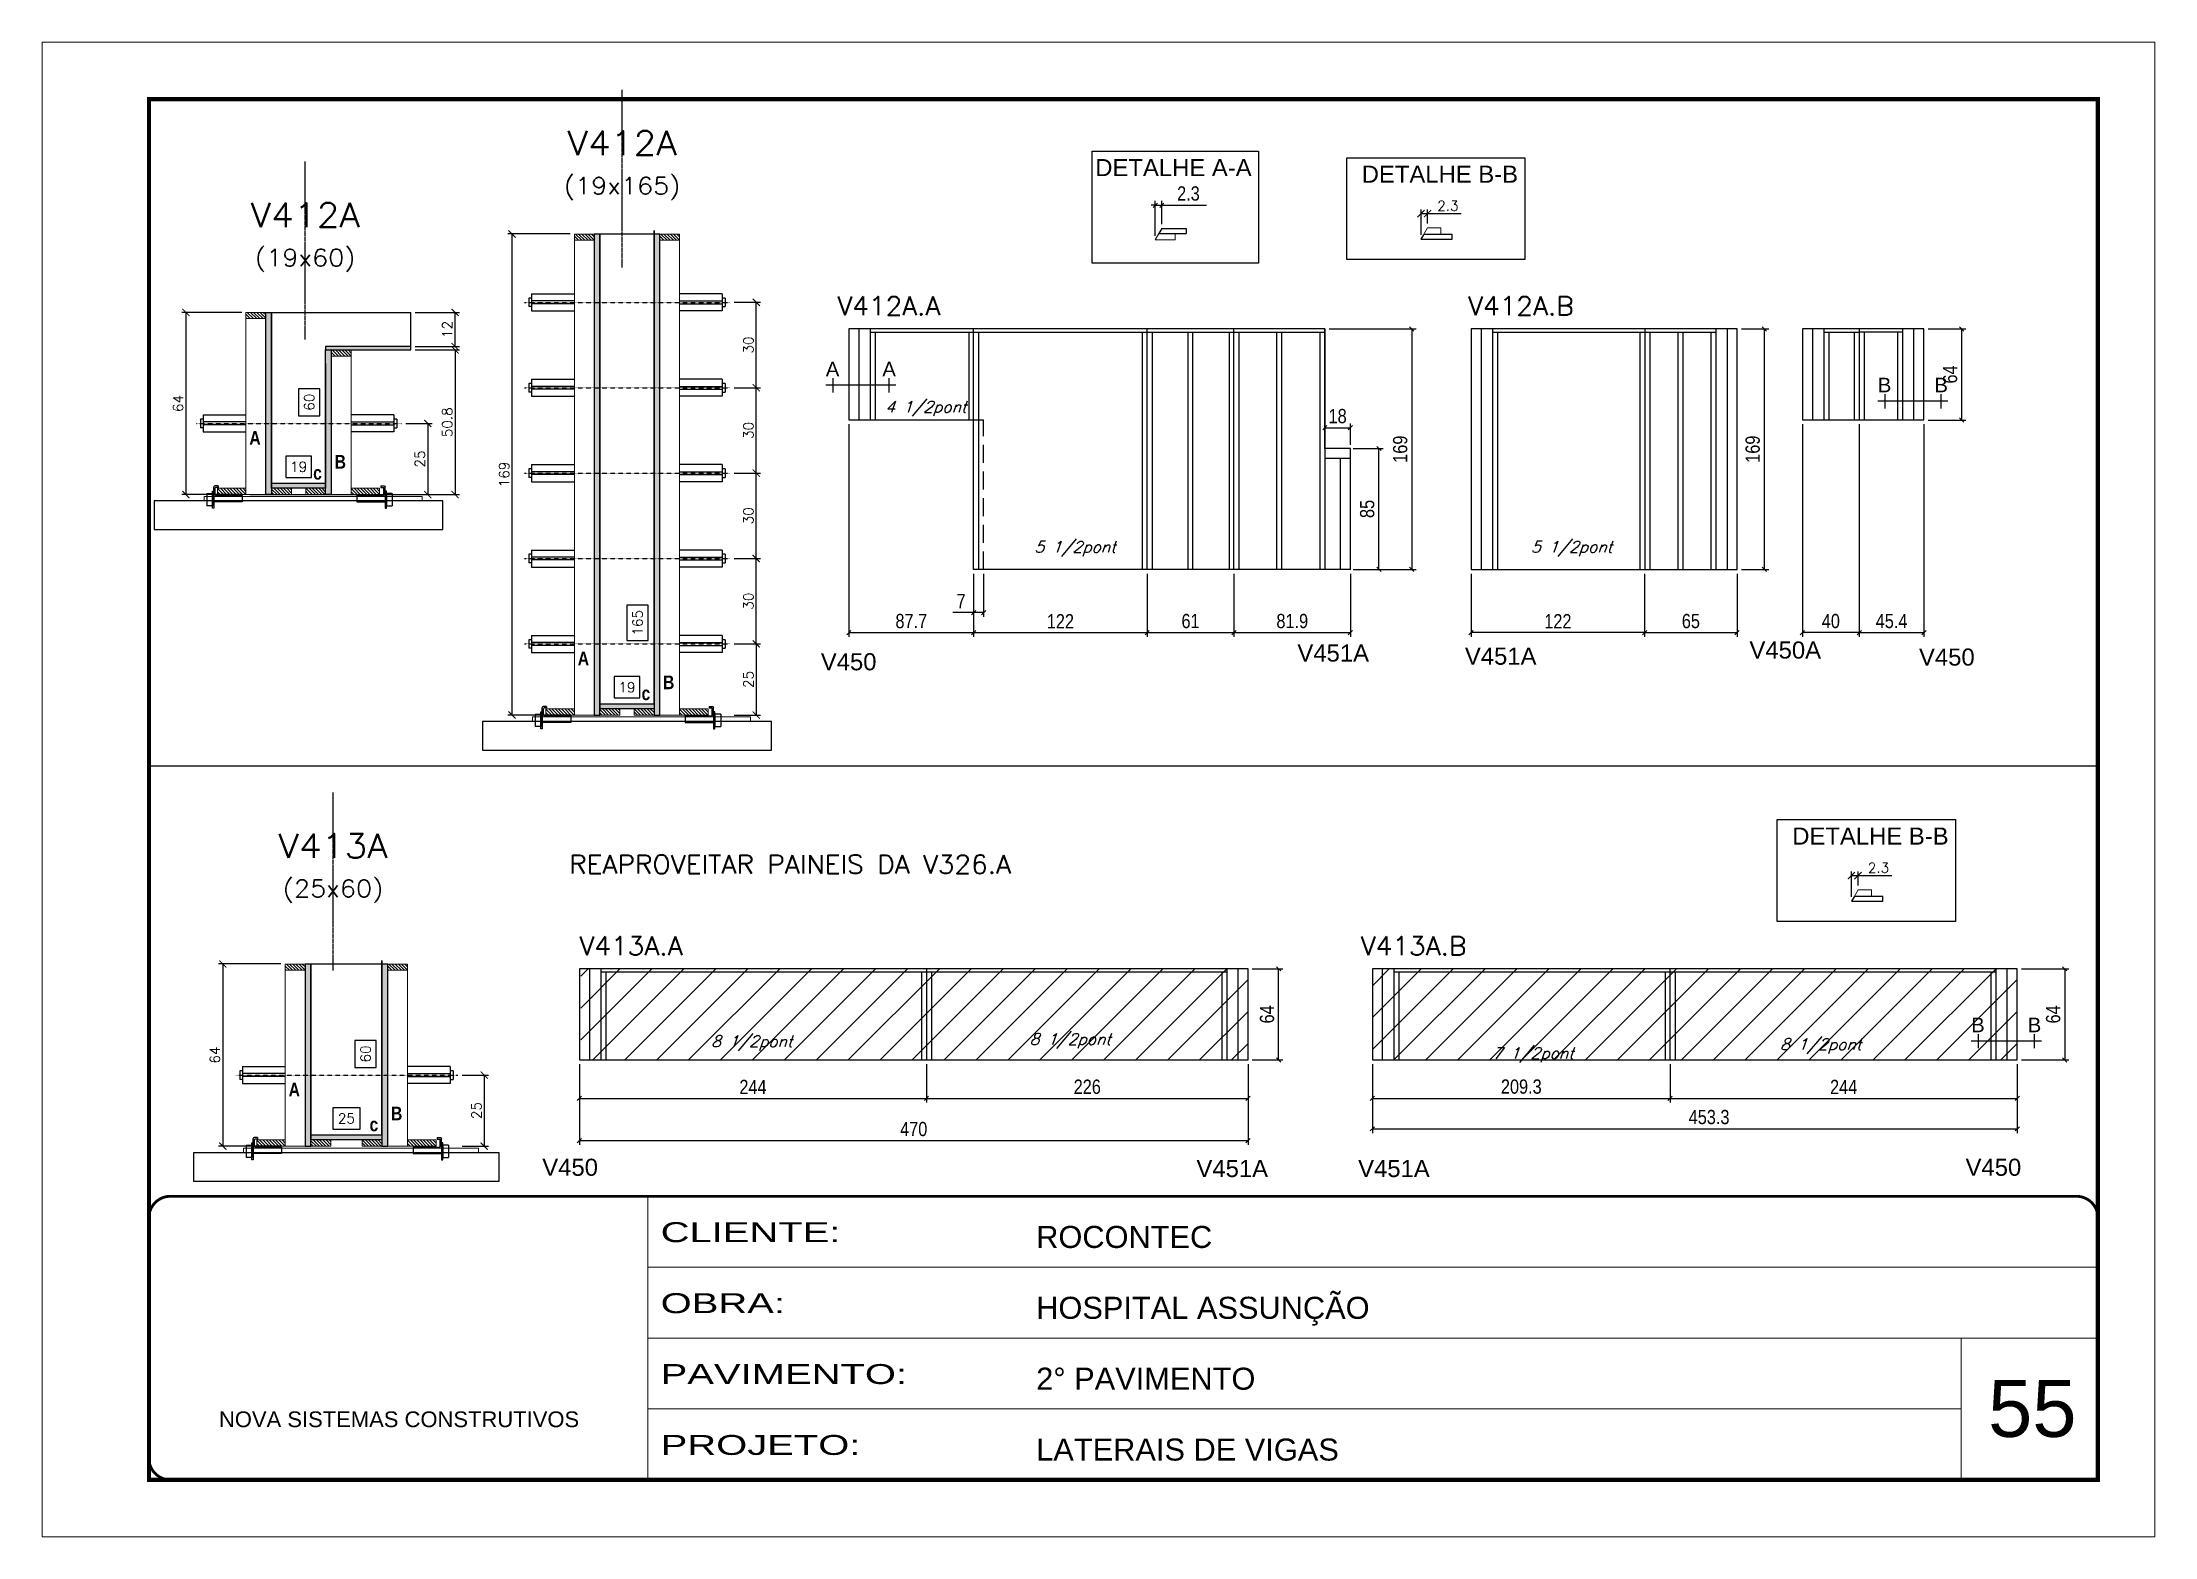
# Model space of a CAD drawing. Extents: x 137137 to 143418, y 10464 to 34486.
# Drawn here: x 140307 to 141792, y 18504 to 19554 of the extents above; entities that cross this region are included whole.
import ezdxf
from ezdxf.enums import TextEntityAlignment as Align

# ---------------------------------------------------------------- set-up
doc = ezdxf.new("R2010")
doc.units = 0
for name, pattern in [('CONTINUO', [0]), ('DASHED', [0.75, 0.5, -0.25]), ('HIDDEN', [0.375, 0.25, -0.125])]:
    doc.linetypes.add(name, pattern=pattern)
for name, color, linetype in [('5', 5, 'Continuous'), ('barrote', 251, 'Continuous'), ('COTA', 241, 'Continuous'), ('Cota Seção (2x)', 4, 'Continuous'), ('detalhes', 4, 'Continuous'), ('Painéis', 200, 'Continuous'), ('presilha', 1, 'Continuous'), ('Reaproveitamento', 251, 'Continuous'), ('SARR_2.2x7', 40, 'Continuous'), ('SARR_3.5x7', 81, 'Continuous'), ('TENSOR', 3, 'Continuous'), ('texto', 7, 'Continuous'), ('Texto de Titulo', 7, 'Continuous'), ('Texto Qtd Sarr', 242, 'Continuous')]:
    doc.layers.add(name, color=color, linetype=linetype)
for name, color, linetype, lineweight in [('CARIMBO', 255, 'Continuous', 9), ('CONCRETO', 251, 'Continuous', 25), ('Folhas', 255, 'Continuous', 9), ('Hachura', 251, 'Continuous', 9), ('Madeira', 126, 'Continuous', 18), ('Sarr 2.2x7', 40, 'Continuous', 9), ('SARRAFO DE PRESSAO', 251, 'DASHED', 9), ('SCO-___-LAJ', 2, 'Continuous', 0), ('Texto Seção', 7, 'Continuous', 15)]:
    doc.layers.add(name, color=color, linetype=linetype, lineweight=lineweight)
doc.styles.add('ARIAL', font='arial.ttf')
doc.styles.add('COTA TECNICA', font='techl___.ttf', dxfattribs={"height": 10})
doc.styles.add('REGUA-120', font='ROMANS.shx', dxfattribs={"height": 15})
doc.styles.add('Romans', font='romans.shx')
doc.styles.get("Standard").update_dxf_attribs({"font": 'arial.ttf'})
doc.styles.add('TECNICA', font='techb___.ttf', dxfattribs={"height": 10})
doc.styles.add('Tecnologia', font='')
doc.styles.get('Tecnologia').set_extended_font_data('Forgotten Futurist')
doc.dimstyles.new('Cota Seção (2x)', dxfattribs={"dimtxt": 7, "dimasz": 5, "dimexe": 3, "dimexo": 3, "dimgap": 2, "dimtad": 3, "dimdec": 1, "dimlfac": 0.5, "dimzin": 12, "dimdsep": 46, "dimtxsty": 'Romans', "dimblk": 'ARCHTICK', "dimcen": 0, "dimclrd": 4, "dimclre": 4, "dimclrt": 1, "dimadec": 1, "dimazin": 3, "dimtfac": 1, "dimtdec": 1, "dimtmove": 0, "dimatfit": 3, "dimldrblk": 'OBLIQUE', "dimfxl": 1, "dimtolj": 1, "dimtzin": 12, "dimarcsym": 0})
doc.dimstyles.new('Cota Seção interna', dxfattribs={"dimtxt": 7, "dimasz": 6, "dimexe": 0.18, "dimexo": 2, "dimgap": -4, "dimtad": 3, "dimdec": 1, "dimlfac": 0.5, "dimzin": 12, "dimdsep": 46, "dimtxsty": 'Romans', "dimblk": 'ARCHTICK', "dimcen": 0.09, "dimse1": 1, "dimse2": 1, "dimsd1": 1, "dimsd2": 1, "dimclrd": 180, "dimclre": 5, "dimclrt": 1, "dimadec": 0, "dimazin": 3, "dimtfac": 1, "dimtdec": 1, "dimtofl": 0, "dimtmove": 0, "dimatfit": 3, "dimldrblk": 'ARCHTICK', "dimfxl": 1, "dimtolj": 1, "dimtzin": 0, "dimarcsym": 0})
doc.dimstyles.new('PAINEL', dxfattribs={"dimtxt": 10, "dimasz": 3, "dimexe": 3, "dimexo": 3, "dimgap": 3, "dimtad": 1, "dimdec": 1, "dimzin": 12, "dimdsep": 46, "dimtxsty": 'COTA TECNICA', "dimblk1": 'OBLIQUE', "dimblk2": 'OBLIQUE', "dimsah": 1, "dimcen": 0.9, "dimclrd": 4, "dimclre": 4, "dimclrt": 240, "dimadec": 1, "dimazin": 3, "dimtfac": 1, "dimtdec": 1, "dimtmove": 0, "dimatfit": 3, "dimfxl": 1, "dimtolj": 1, "dimtzin": 12, "dimarcsym": 0})

msp = doc.modelspace()

# ---------------------------------------------------------------- texts
at = {"layer": '5', "color": 7, "linetype": 'Continuous'}
for s, p in [('DETALHE A-A', (141047.52, 19460.25)), ('DETALHE B-B', (141234.82, 19455.64)), ('DETALHE B-B', (141537.48, 18990.57))]:
    msp.add_text(s, height=12, rotation=359.99996, dxfattribs=at).set_placement(p)
at = {"layer": '5', "linetype": 'Continuous'}
for s, p in [('V451A', (141189.62, 19119.19)), ('V451A', (141307.35, 19116.97)), ('V450A', (141507.39, 19121.31)), ('V450', (141626.57, 19116.35)), ('V450', (140854.58, 19113.05)), ('V450', (140658.79, 18757.9)), ('V451A', (141118.65, 18756.99)), ('V451A', (141232.31, 18756.99)), ('V450', (141659.3, 18757.9))]:
    msp.add_text(s, height=12, rotation=0.00004, dxfattribs=at).set_placement(p)
at = {"layer": 'CARIMBO', "style": 'ARIAL'}
msp.add_text('55', height=40, dxfattribs=at).set_placement((141675.15, 18574.44))
at = {"layer": 'detalhes', "color": 0, "linetype": 'Continuous', "style": 'ARIAL'}
for s, p in [('A', (140862.84, 19324.7)), ('A', (140902.6, 19324.7)), ('B', (141602.39, 19313.49)), ('B', (141642.15, 19313.49)), ('B', (141668.01, 18863.87)), ('B', (141707.77, 18863.87))]:
    msp.add_text(s, height=10.22, dxfattribs=at).set_placement(p, align=Align.MIDDLE_CENTER)
at = {"layer": 'detalhes', "style": 'TECNICA'}
for s, p in [('A', (140452.88, 19271.57)), ('B', (140512.84, 19254.73)), ('c', (140497.74, 19247.03)), ('A', (140683.72, 19116.62)), ('c', (140728.58, 19092.08)), ('B', (140743.68, 19099.78)), ('A', (140480.51, 18813.71)), ('B', (140552.47, 18796.86)), ('c', (140537.37, 18789.17))]:
    msp.add_text(s, height=9.6, dxfattribs=at).set_placement(p)
at = {"layer": 'texto', "color": 2, "char_height": 8, "attachment_point": 5, "style": 'Romans'}
for s, insert in [('{\\Q19;\\C256;4 1/2pont}', (140928.43, 19296.86)), ('{\\Q19;\\C256;5 1/2pont}', (141033.34, 19198.45)), ('{\\Q19;\\C256;5 1/2pont}', (141382.35, 19198.45)), ('{\\Q19;\\C256;8 1/2pont}', (140806.06, 18851.07)), ('{\\Q19;\\C256;8 1/2pont}', (141029.93, 18852.58)), ('{\\Q19;\\C256;\\P7 1/2pont}', (141355.3, 18849.45)), ('{\\Q19;\\C256;8 1/2pont}', (141557.46, 18848.95))]:
    msp.add_mtext(s, dxfattribs=dict(at, insert=insert))
at = {"layer": 'Texto Seção', "style": 'REGUA-120', "width": 1.05}
for s, p in [('V412A.A', (140866.15, 19362.57)), ('V412A.B', (141309.57, 19362.57)), ('REAPROVEITAR PAINEIS DA V326.A', (140677.7, 18970.24)), ('V413A.A', (140684.88, 18912.94)), ('V413A.B', (141234.12, 18912.95))]:
    msp.add_text(s, height=13, dxfattribs=at).set_placement(p)

# ---------------------------------------------------------------- blocks, each defined once
blk = doc.blocks.new('9999999999')
at = {"color": 30, "linetype": 'CONTINUO'}
for p, q in [((98564.6, 34230.2), (98564.6, 34429.4)), ((98564.6, 34379.6), (99584, 34379.6)), ((98564.6, 34329.8), (99488, 34329.8)), ((99584, 34329.8), (99488, 34329.8)), ((99488, 34329.8), (99488, 34230.2)), ((98564.6, 34280), (99488, 34280))]:
    blk.add_line(p, q, dxfattribs=at)
at = {"color": 30, "linetype": 'CONTINUO', "const_width": 2}
blk.add_lwpolyline([(99584, 34230.2), (99584, 34414.4, 0.414214), (99569, 34429.4), (98229, 34429.4, 0.414214), (98214, 34414.4), (98214, 34245.2, 0.414214), (98229, 34230.2), (99584, 34230.2)], format="xyb", dxfattribs=at)
at = {"layer": 'Folhas'}
blk.add_lwpolyline([(98139, 34190.2), (99624, 34190.2), (99624, 35240.2), (98139, 35240.2)], close=True, dxfattribs=at)
at = {"layer": 'Folhas', "color": 30, "const_width": 3}
blk.add_lwpolyline([(98214, 34230.2), (99584, 34230.2), (99584, 35200.2), (98214, 35200.2)], close=True, dxfattribs=at)
at = {"color": 7, "linetype": 'Continuous', "ltscale": 5, "style": 'ARIAL'}
for s, height, p in [('ROCONTEC', 15.48, (98837.7, 34393.1)), ('HOSPITAL ASSUNÇÃO', 15.483, (98837.7, 34343.3)), ('2° PAVIMENTO', 15.483, (98837.7, 34293.5)), ('NOVA SISTEMAS CONSTRUTIVOS', 11.059, (98263.2, 34267.2)), ('LATERAIS DE VIGAS', 15.483, (98837.7, 34243.7))]:
    blk.add_text(s, height=height, dxfattribs=at).set_placement(p)
at = {"layer": 'Folhas', "color": 7, "style": 'Tecnologia', "width": 1.5}
for s, p in [('CLIENTE:', (98573.7, 34397.2)), ('OBRA:', (98573.7, 34347.3)), ('PAVIMENTO:', (98573.7, 34297.5)), ('PROJETO:', (98573.7, 34247.7))]:
    blk.add_text(s, height=14, dxfattribs=at).set_placement(p)
blk = doc.blocks.new('*D1639')
at = {"layer": 'Cota Seção (2x)', "color": 180, "lineweight": -2, "transparency": 16777216}
for p, q in [((140542.1, 18853), (140527.1, 18853)), ((140527.1, 18853), (140527.1, 18834)), ((140542.1, 18834), (140542.1, 18853)), ((140527.1, 18834), (140542.1, 18834))]:
    blk.add_line(p, q, dxfattribs=at)
at = {"layer": 'Defpoints', "color": 0, "transparency": 16777216}
for p in [(140546.1, 18906.7), (140546.1, 18906.7), (140546.1, 18786.7)]:
    blk.add_point(p, dxfattribs=at)
at = {"layer": 'Cota Seção (2x)', "color": 1, "transparency": 16777216, "insert": (140534.6, 18843.5), "char_height": 7, "attachment_point": 5, "rotation": 90, "style": 'Romans'}
blk.add_mtext('\\A1;60', dxfattribs=at)
blk = doc.blocks.new('_ArchTick')
at = {"color": 0, "linetype": 'ByBlock', "const_width": 0.15}
blk.add_lwpolyline([(-0.5, -0.5), (0.5, 0.5)], dxfattribs=at)
blk = doc.blocks.new('PRESILHA METÁLICA 1')
at = {"layer": 'presilha'}
for p, q in [((0, 13), (6, 13)), ((0, 13), (0, 0)), ((6, 0), (0, 0)), ((6, 15.5), (7.5, 15.5)), ((6, -2.5), (6, 15.5)), ((6, 13), (6, 0)), ((7.5, 10.6), (7.5, 19.9)), ((7.5, 15.5), (7.5, -2.5)), ((37.5, 4.1), (7.5, 4.1)), ((12, 21), (8.6, 21)), ((9, 11.6), (9, 18.9)), ((12, 19.5), (9.6, 19.5)), ((37.5, 11), (9.6, 11)), ((12, 21), (12, 19.5)), ((37.5, 11), (37.5, 4.1)), ((7.5, -2.5), (6, -2.5))]:
    blk.add_line(p, q, dxfattribs=at)
for centre, radius, start, end in [((8.6, 19.9), 1.14, 90, 180), ((9.6, 18.9), 0.57, 90, 180), ((9.6, 11.6), 0.57, 180, 270)]:
    blk.add_arc(centre, radius, start, end, dxfattribs=at)
blk = doc.blocks.new('*D1640')
at = {"layer": 'Cota Seção (2x)', "color": 180, "lineweight": -2, "transparency": 16777216}
for p, q in [((140530.8, 18805.7), (140511.5, 18805.7)), ((140511.5, 18805.7), (140511.5, 18790.7)), ((140530.8, 18790.7), (140530.8, 18805.7)), ((140511.5, 18790.7), (140530.8, 18790.7))]:
    blk.add_line(p, q, dxfattribs=at)
at = {"layer": 'Defpoints', "color": 0, "transparency": 16777216}
for p in [(140546.1, 18786.7), (140496.1, 18778.7), (140546.1, 18778.7)]:
    blk.add_point(p, dxfattribs=at)
at = {"layer": 'Cota Seção (2x)', "color": 1, "transparency": 16777216, "insert": (140521.1, 18798.2), "char_height": 7, "attachment_point": 5, "style": 'Romans'}
blk.add_mtext('\\A1;25', dxfattribs=at)
blk = doc.blocks.new('*D1641')
at = {"layer": 'COTA', "color": 4, "lineweight": -2, "transparency": 16777216}
for p, q in [((140475.1, 18906.7), (140431.2, 18906.7)), ((140434.2, 18906.7), (140434.2, 18778.7)), ((140475.1, 18778.7), (140431.2, 18778.7))]:
    blk.add_line(p, q, dxfattribs=at)
at = {"layer": 'Defpoints', "color": 0, "transparency": 16777216}
for p in [(140478.1, 18906.7), (140434.2, 18778.7), (140478.1, 18778.7)]:
    blk.add_point(p, dxfattribs=at)
at = {"layer": 'COTA', "color": 4, "lineweight": -2, "transparency": 16777216, "xscale": 5, "yscale": 5, "zscale": 5}
for p, rotation in [((140434.2, 18906.7), 90), ((140434.2, 18778.7), 270)]:
    blk.add_blockref('_ArchTick', p, dxfattribs=dict(at, rotation=rotation))
at = {"layer": 'COTA', "color": 1, "transparency": 16777216, "insert": (140428.7, 18842.7), "char_height": 7, "attachment_point": 5, "rotation": 90, "style": 'Romans'}
blk.add_mtext('\\A1;64', dxfattribs=at)
blk = doc.blocks.new('_Oblique')
at = {"color": 0, "linetype": 'ByBlock', "lineweight": -2}
blk.add_line((-0.5, -0.5), (0.5, 0.5), dxfattribs=at)
blk = doc.blocks.new('*D1642')
at = {"layer": 'COTA', "color": 4, "lineweight": -2, "transparency": 16777216}
for p, q in [((140602.4, 18828.6), (140621, 18828.6)), ((140618, 18828.6), (140618, 18778.7)), ((140602.4, 18778.7), (140621, 18778.7))]:
    blk.add_line(p, q, dxfattribs=at)
at = {"layer": 'Defpoints', "color": 0, "transparency": 16777216}
for p in [(140599.4, 18828.6), (140599.4, 18778.7), (140618, 18778.7)]:
    blk.add_point(p, dxfattribs=at)
at = {"layer": 'COTA', "color": 4, "lineweight": -2, "transparency": 16777216, "xscale": 5, "yscale": 5, "zscale": 5}
for p, rotation in [((140618, 18828.6), 90), ((140618, 18778.7), 270)]:
    blk.add_blockref('_ArchTick', p, dxfattribs=dict(at, rotation=rotation))
at = {"layer": 'COTA', "color": 1, "transparency": 16777216, "insert": (140612.5, 18803.7), "char_height": 7, "attachment_point": 5, "rotation": 90, "style": 'Romans'}
blk.add_mtext('\\A1;25', dxfattribs=at)
blk = doc.blocks.new('titulo1')
at = {"layer": 'Defpoints', "color": 252, "linetype": 'HIDDEN', "ltscale": 2}
blk.add_line((0, 0), (0, 125), dxfattribs=at)
at = {"layer": 'Defpoints', "style": 'Romans', "oblique": 15}
blk.add_attdef('FOLHA', text='', height=10, dxfattribs=at).set_placement((0, 15.6), align=Align.MIDDLE_CENTER)
at = {"layer": 'Texto Qtd Sarr', "color": 3, "style": 'Romans', "oblique": 15}
for tag, height, p in [('TITULO', 17, (0, 71.4)), ('SEÇÃO', 12, (0, 41.5))]:
    blk.add_attdef(tag, text='', height=height, dxfattribs=at).set_placement(p, align=Align.MIDDLE_CENTER)
blk = doc.blocks.new('*D1664')
at = {"layer": 'COTA', "color": 4, "lineweight": -2, "ltscale": 25, "transparency": 16777216}
for p, q in [((140684.9, 18836.3), (140684.9, 18809.3)), ((140928.9, 18836.3), (140928.9, 18809.3)), ((140684.9, 18812.3), (140928.9, 18812.3))]:
    blk.add_line(p, q, dxfattribs=at)
at = {"layer": 'Defpoints', "color": 0, "ltscale": 25, "transparency": 16777216}
for p in [(140684.9, 18839.3), (140928.9, 18839.3), (140928.9, 18812.3)]:
    blk.add_point(p, dxfattribs=at)
at = {"layer": 'COTA', "color": 4, "lineweight": -2, "ltscale": 25, "transparency": 16777216, "xscale": 3, "yscale": 3, "zscale": 3, "rotation": 180}
blk.add_blockref('_Oblique', (140684.9, 18812.3), dxfattribs=at)
at = {"layer": 'COTA', "color": 4, "lineweight": -2, "ltscale": 25, "transparency": 16777216, "xscale": 3, "yscale": 3, "zscale": 3}
blk.add_blockref('_Oblique', (140928.9, 18812.3), dxfattribs=at)
at = {"layer": 'COTA', "color": 240, "ltscale": 25, "transparency": 16777216, "insert": (140806.9, 18820.3), "char_height": 10, "attachment_point": 5, "style": 'COTA TECNICA'}
blk.add_mtext('\\A1;244', dxfattribs=at)
blk = doc.blocks.new('*D1931')
at = {"layer": 'COTA', "color": 4, "lineweight": -2, "ltscale": 25, "transparency": 16777216}
for p, q in [((140928.9, 18836.3), (140928.9, 18809.3)), ((141154.9, 18836.3), (141154.9, 18809.3)), ((140928.9, 18812.3), (141154.9, 18812.3))]:
    blk.add_line(p, q, dxfattribs=at)
at = {"layer": 'Defpoints', "color": 0, "ltscale": 25, "transparency": 16777216}
for p in [(140928.9, 18839.3), (141154.9, 18839.3), (141154.9, 18812.3)]:
    blk.add_point(p, dxfattribs=at)
at = {"layer": 'COTA', "color": 4, "lineweight": -2, "ltscale": 25, "transparency": 16777216, "xscale": 3, "yscale": 3, "zscale": 3, "rotation": 180}
blk.add_blockref('_Oblique', (140928.9, 18812.3), dxfattribs=at)
at = {"layer": 'COTA', "color": 4, "lineweight": -2, "ltscale": 25, "transparency": 16777216, "xscale": 3, "yscale": 3, "zscale": 3}
blk.add_blockref('_Oblique', (141154.9, 18812.3), dxfattribs=at)
at = {"layer": 'COTA', "color": 240, "ltscale": 25, "transparency": 16777216, "insert": (141041.9, 18820.4), "char_height": 10, "attachment_point": 5, "style": 'COTA TECNICA'}
blk.add_mtext('\\A1;226', dxfattribs=at)
blk = doc.blocks.new('*D1932')
at = {"layer": 'COTA', "color": 4, "lineweight": -2, "ltscale": 25, "transparency": 16777216}
for p, q in [((140684.9, 18836.3), (140684.9, 18779.6)), ((141154.9, 18836.3), (141154.9, 18779.6)), ((140684.9, 18782.6), (141154.9, 18782.6))]:
    blk.add_line(p, q, dxfattribs=at)
at = {"layer": 'Defpoints', "color": 0, "ltscale": 25, "transparency": 16777216}
for p in [(140684.9, 18839.3), (141154.9, 18839.3), (141154.9, 18782.6)]:
    blk.add_point(p, dxfattribs=at)
at = {"layer": 'COTA', "color": 4, "lineweight": -2, "ltscale": 25, "transparency": 16777216, "xscale": 3, "yscale": 3, "zscale": 3, "rotation": 180}
blk.add_blockref('_Oblique', (140684.9, 18782.6), dxfattribs=at)
at = {"layer": 'COTA', "color": 4, "lineweight": -2, "ltscale": 25, "transparency": 16777216, "xscale": 3, "yscale": 3, "zscale": 3}
blk.add_blockref('_Oblique', (141154.9, 18782.6), dxfattribs=at)
at = {"layer": 'COTA', "color": 240, "ltscale": 25, "transparency": 16777216, "insert": (140919.9, 18790.7), "char_height": 10, "attachment_point": 5, "style": 'COTA TECNICA'}
blk.add_mtext('\\A1;470', dxfattribs=at)
blk = doc.blocks.new('*D1933')
at = {"layer": 'COTA', "color": 4, "lineweight": -2, "ltscale": 25, "transparency": 16777216}
for p, q in [((141157.9, 18903.3), (141179.4, 18903.3)), ((141176.4, 18839.3), (141176.4, 18903.3)), ((141157.9, 18839.3), (141179.4, 18839.3))]:
    blk.add_line(p, q, dxfattribs=at)
at = {"layer": 'Defpoints', "color": 0, "ltscale": 25, "transparency": 16777216}
for p in [(141154.9, 18903.3), (141176.4, 18903.3), (141154.9, 18839.3)]:
    blk.add_point(p, dxfattribs=at)
at = {"layer": 'COTA', "color": 4, "lineweight": -2, "ltscale": 25, "transparency": 16777216, "xscale": 3, "yscale": 3, "zscale": 3}
for p, rotation in [((141176.4, 18903.3), 90), ((141176.4, 18839.3), 270)]:
    blk.add_blockref('_Oblique', p, dxfattribs=dict(at, rotation=rotation))
at = {"layer": 'COTA', "color": 240, "ltscale": 25, "transparency": 16777216, "insert": (141168.3, 18871.3), "char_height": 10, "attachment_point": 5, "rotation": 90, "style": 'COTA TECNICA'}
blk.add_mtext('\\A1;64', dxfattribs=at)
blk = doc.blocks.new('*D1934')
at = {"layer": 'COTA', "color": 4, "lineweight": -2, "transparency": 16777216}
for p, q in [((141579.1, 18953.8), (141579.1, 18971.8)), ((141579.1, 18968.8), (141583.7, 18968.8)), ((141583.7, 18961.8), (141583.7, 18971.8)), ((141583.7, 18968.8), (141607.4, 18968.8))]:
    blk.add_line(p, q, dxfattribs=at)
at = {"layer": 'Defpoints', "color": 0, "transparency": 16777216}
for p in [(141583.7, 18968.8), (141579.1, 18950.8), (141583.7, 18958.8)]:
    blk.add_point(p, dxfattribs=at)
at = {"layer": 'COTA', "color": 4, "lineweight": -2, "transparency": 16777216, "xscale": 5, "yscale": 5, "zscale": 5, "rotation": 180}
blk.add_blockref('_ArchTick', (141579.1, 18968.8), dxfattribs=at)
at = {"layer": 'COTA', "color": 4, "lineweight": -2, "transparency": 16777216, "xscale": 5, "yscale": 5, "zscale": 5}
blk.add_blockref('_ArchTick', (141583.7, 18968.8), dxfattribs=at)
at = {"layer": 'COTA', "color": 1, "transparency": 16777216, "insert": (141598.1, 18974.3), "char_height": 7, "attachment_point": 5, "style": 'Romans'}
blk.add_mtext('\\A1;2.3', dxfattribs=at)
blk = doc.blocks.new('*D1935')
at = {"layer": 'COTA', "color": 4, "lineweight": -2, "ltscale": 25, "transparency": 16777216}
for p, q in [((141242.3, 18836.3), (141242.3, 18809.3)), ((141451.6, 18836.3), (141451.6, 18809.3)), ((141242.3, 18812.3), (141451.6, 18812.3))]:
    blk.add_line(p, q, dxfattribs=at)
at = {"layer": 'Defpoints', "color": 0, "ltscale": 25, "transparency": 16777216}
for p in [(141242.3, 18839.3), (141451.6, 18839.3), (141451.6, 18812.3)]:
    blk.add_point(p, dxfattribs=at)
at = {"layer": 'COTA', "color": 4, "lineweight": -2, "ltscale": 25, "transparency": 16777216, "xscale": 3, "yscale": 3, "zscale": 3, "rotation": 180}
blk.add_blockref('_Oblique', (141242.3, 18812.3), dxfattribs=at)
at = {"layer": 'COTA', "color": 4, "lineweight": -2, "ltscale": 25, "transparency": 16777216, "xscale": 3, "yscale": 3, "zscale": 3}
blk.add_blockref('_Oblique', (141451.6, 18812.3), dxfattribs=at)
at = {"layer": 'COTA', "color": 240, "ltscale": 25, "transparency": 16777216, "insert": (141347, 18820.5), "char_height": 10, "attachment_point": 5, "style": 'COTA TECNICA'}
blk.add_mtext('\\A1;209.3', dxfattribs=at)
blk = doc.blocks.new('*D1936')
at = {"layer": 'COTA', "color": 4, "lineweight": -2, "ltscale": 25, "transparency": 16777216}
for p, q in [((141451.6, 18836.3), (141451.6, 18809.3)), ((141695.6, 18836.3), (141695.6, 18809.3)), ((141451.6, 18812.3), (141695.6, 18812.3))]:
    blk.add_line(p, q, dxfattribs=at)
at = {"layer": 'Defpoints', "color": 0, "ltscale": 25, "transparency": 16777216}
for p in [(141451.6, 18839.3), (141695.6, 18839.3), (141695.6, 18812.3)]:
    blk.add_point(p, dxfattribs=at)
at = {"layer": 'COTA', "color": 4, "lineweight": -2, "ltscale": 25, "transparency": 16777216, "xscale": 3, "yscale": 3, "zscale": 3, "rotation": 180}
blk.add_blockref('_Oblique', (141451.6, 18812.3), dxfattribs=at)
at = {"layer": 'COTA', "color": 4, "lineweight": -2, "ltscale": 25, "transparency": 16777216, "xscale": 3, "yscale": 3, "zscale": 3}
blk.add_blockref('_Oblique', (141695.6, 18812.3), dxfattribs=at)
at = {"layer": 'COTA', "color": 240, "ltscale": 25, "transparency": 16777216, "insert": (141573.6, 18820.3), "char_height": 10, "attachment_point": 5, "style": 'COTA TECNICA'}
blk.add_mtext('\\A1;244', dxfattribs=at)
blk = doc.blocks.new('*D1937')
at = {"layer": 'COTA', "color": 4, "lineweight": -2, "ltscale": 25, "transparency": 16777216}
for p, q in [((141242.3, 18836.3), (141242.3, 18787.9)), ((141695.6, 18836.3), (141695.6, 18787.9)), ((141242.3, 18790.9), (141695.6, 18790.9))]:
    blk.add_line(p, q, dxfattribs=at)
at = {"layer": 'Defpoints', "color": 0, "ltscale": 25, "transparency": 16777216}
for p in [(141242.3, 18839.3), (141695.6, 18839.3), (141695.6, 18790.9)]:
    blk.add_point(p, dxfattribs=at)
at = {"layer": 'COTA', "color": 4, "lineweight": -2, "ltscale": 25, "transparency": 16777216, "xscale": 3, "yscale": 3, "zscale": 3, "rotation": 180}
blk.add_blockref('_Oblique', (141242.3, 18790.9), dxfattribs=at)
at = {"layer": 'COTA', "color": 4, "lineweight": -2, "ltscale": 25, "transparency": 16777216, "xscale": 3, "yscale": 3, "zscale": 3}
blk.add_blockref('_Oblique', (141695.6, 18790.9), dxfattribs=at)
at = {"layer": 'COTA', "color": 240, "ltscale": 25, "transparency": 16777216, "insert": (141479, 18799.1), "char_height": 10, "attachment_point": 5, "style": 'COTA TECNICA'}
blk.add_mtext('\\A1;453.3', dxfattribs=at)
blk = doc.blocks.new('*D1938')
at = {"layer": 'COTA', "color": 4, "lineweight": -2, "ltscale": 25, "transparency": 16777216}
for p, q in [((141698.6, 18903.3), (141732, 18903.3)), ((141729, 18903.3), (141729, 18839.3)), ((141698.6, 18839.3), (141732, 18839.3))]:
    blk.add_line(p, q, dxfattribs=at)
at = {"layer": 'Defpoints', "color": 0, "ltscale": 25, "transparency": 16777216}
for p in [(141695.6, 18903.3), (141695.6, 18839.3), (141729, 18839.3)]:
    blk.add_point(p, dxfattribs=at)
at = {"layer": 'COTA', "color": 4, "lineweight": -2, "ltscale": 25, "transparency": 16777216, "xscale": 3, "yscale": 3, "zscale": 3}
for p, rotation in [((141729, 18903.3), 90), ((141729, 18839.3), 270)]:
    blk.add_blockref('_Oblique', p, dxfattribs=dict(at, rotation=rotation))
at = {"layer": 'COTA', "color": 240, "ltscale": 25, "transparency": 16777216, "insert": (141720.9, 18871.3), "char_height": 10, "attachment_point": 5, "rotation": 90, "style": 'COTA TECNICA'}
blk.add_mtext('\\A1;64', dxfattribs=at)
blk = doc.blocks.new('*D1665')
at = {"layer": 'Cota Seção (2x)', "color": 180, "lineweight": -2, "transparency": 16777216}
for p, q in [((140502.5, 19310.9), (140487.5, 19310.9)), ((140487.5, 19310.9), (140487.5, 19291.9)), ((140502.5, 19291.9), (140502.5, 19310.9)), ((140487.5, 19291.9), (140502.5, 19291.9))]:
    blk.add_line(p, q, dxfattribs=at)
at = {"layer": 'Defpoints', "color": 0, "transparency": 16777216}
for p in [(140506.5, 19364.5), (140506.5, 19364.5), (140506.5, 19244.5)]:
    blk.add_point(p, dxfattribs=at)
at = {"layer": 'Cota Seção (2x)', "color": 1, "transparency": 16777216, "insert": (140495, 19301.4), "char_height": 7, "attachment_point": 5, "rotation": 90, "style": 'Romans'}
blk.add_mtext('\\A1;60', dxfattribs=at)
blk = doc.blocks.new('*D1651')
at = {"layer": 'Cota Seção (2x)', "color": 180, "lineweight": -2, "transparency": 16777216}
for p, q in [((140496.5, 19263.5), (140478.5, 19263.5)), ((140478.5, 19263.5), (140478.5, 19248.5)), ((140496.5, 19248.5), (140496.5, 19263.5)), ((140478.5, 19248.5), (140496.5, 19248.5))]:
    blk.add_line(p, q, dxfattribs=at)
at = {"layer": 'Defpoints', "color": 0, "transparency": 16777216}
for p in [(140468.5, 19236.5), (140506.5, 19244.5), (140506.5, 19236.5)]:
    blk.add_point(p, dxfattribs=at)
at = {"layer": 'Cota Seção (2x)', "color": 1, "transparency": 16777216, "insert": (140487.5, 19256), "char_height": 7, "attachment_point": 5, "style": 'Romans'}
blk.add_mtext('\\A1;19', dxfattribs=at)
blk = doc.blocks.new('*D1652')
at = {"layer": 'COTA', "color": 4, "lineweight": -2, "transparency": 16777216}
for p, q in [((140562.8, 19286.5), (140581.3, 19286.5)), ((140578.3, 19286.5), (140578.3, 19236.5)), ((140562.8, 19236.5), (140581.3, 19236.5))]:
    blk.add_line(p, q, dxfattribs=at)
at = {"layer": 'Defpoints', "color": 0, "transparency": 16777216}
for p in [(140559.8, 19286.5), (140559.8, 19236.5), (140578.3, 19236.5)]:
    blk.add_point(p, dxfattribs=at)
at = {"layer": 'COTA', "color": 4, "lineweight": -2, "transparency": 16777216, "xscale": 5, "yscale": 5, "zscale": 5}
for p, rotation in [((140578.3, 19286.5), 90), ((140578.3, 19236.5), 270)]:
    blk.add_blockref('_ArchTick', p, dxfattribs=dict(at, rotation=rotation))
at = {"layer": 'COTA', "color": 1, "transparency": 16777216, "insert": (140572.8, 19261.5), "char_height": 7, "attachment_point": 5, "rotation": 90, "style": 'Romans'}
blk.add_mtext('\\A1;25', dxfattribs=at)
blk = doc.blocks.new('*D1939')
at = {"layer": 'COTA', "color": 4, "lineweight": -2, "transparency": 16777216}
for p, q in [((140569.5, 19338.1), (140600.5, 19338.1)), ((140597.5, 19338.1), (140597.5, 19236.5)), ((140453.5, 19236.5), (140600.5, 19236.5))]:
    blk.add_line(p, q, dxfattribs=at)
at = {"layer": 'Defpoints', "color": 0, "transparency": 16777216}
for p in [(140566.5, 19338.1), (140450.5, 19236.5), (140597.5, 19236.5)]:
    blk.add_point(p, dxfattribs=at)
at = {"layer": 'COTA', "color": 4, "lineweight": -2, "transparency": 16777216, "xscale": 5, "yscale": 5, "zscale": 5}
for p, rotation in [((140597.5, 19338.1), 90), ((140597.5, 19236.5), 270)]:
    blk.add_blockref('_ArchTick', p, dxfattribs=dict(at, rotation=rotation))
at = {"layer": 'COTA', "color": 1, "transparency": 16777216, "insert": (140592, 19287.3), "char_height": 7, "attachment_point": 5, "rotation": 90, "style": 'Romans'}
blk.add_mtext('\\A1;50.8', dxfattribs=at)
blk = doc.blocks.new('*D1940')
at = {"layer": 'COTA', "color": 4, "lineweight": -2, "transparency": 16777216}
for p, q in [((140569.5, 19364.5), (140600.5, 19364.5)), ((140597.5, 19340.5), (140597.5, 19364.5)), ((140569.5, 19340.5), (140600.5, 19340.5))]:
    blk.add_line(p, q, dxfattribs=at)
at = {"layer": 'Defpoints', "color": 0, "transparency": 16777216}
for p in [(140566.5, 19364.5), (140597.5, 19364.5), (140566.5, 19340.5)]:
    blk.add_point(p, dxfattribs=at)
at = {"layer": 'COTA', "color": 4, "lineweight": -2, "transparency": 16777216, "xscale": 5, "yscale": 5, "zscale": 5}
for p, rotation in [((140597.5, 19364.5), 90), ((140597.5, 19340.5), 270)]:
    blk.add_blockref('_ArchTick', p, dxfattribs=dict(at, rotation=rotation))
at = {"layer": 'COTA', "color": 1, "transparency": 16777216, "insert": (140592, 19352.5), "char_height": 7, "attachment_point": 5, "rotation": 90, "style": 'Romans'}
blk.add_mtext('\\A1;12', dxfattribs=at)
blk = doc.blocks.new('*D1941')
at = {"layer": 'COTA', "color": 4, "lineweight": -2, "transparency": 16777216}
for p, q in [((140447.5, 19364.5), (140405.3, 19364.5)), ((140408.3, 19364.5), (140408.3, 19236.5)), ((140447.5, 19236.5), (140405.3, 19236.5))]:
    blk.add_line(p, q, dxfattribs=at)
at = {"layer": 'Defpoints', "color": 0, "transparency": 16777216}
for p in [(140450.5, 19364.5), (140408.3, 19236.5), (140450.5, 19236.5)]:
    blk.add_point(p, dxfattribs=at)
at = {"layer": 'COTA', "color": 4, "lineweight": -2, "transparency": 16777216, "xscale": 5, "yscale": 5, "zscale": 5}
for p, rotation in [((140408.3, 19364.5), 90), ((140408.3, 19236.5), 270)]:
    blk.add_blockref('_ArchTick', p, dxfattribs=dict(at, rotation=rotation))
at = {"layer": 'COTA', "color": 1, "transparency": 16777216, "insert": (140402.8, 19300.5), "char_height": 7, "attachment_point": 5, "rotation": 90, "style": 'Romans'}
blk.add_mtext('\\A1;64', dxfattribs=at)
blk = doc.blocks.new('*D1653')
at = {"layer": 'Cota Seção (2x)', "color": 180, "lineweight": -2, "transparency": 16777216}
for p, q in [((140733.3, 19158.9), (140718.3, 19158.9)), ((140718.3, 19158.9), (140718.3, 19133.9)), ((140733.3, 19133.9), (140733.3, 19158.9)), ((140718.3, 19133.9), (140733.3, 19133.9))]:
    blk.add_line(p, q, dxfattribs=at)
at = {"layer": 'Defpoints', "color": 0, "transparency": 16777216}
for p in [(140737.3, 19419.6), (140737.3, 19419.6), (140737.3, 19089.6)]:
    blk.add_point(p, dxfattribs=at)
at = {"layer": 'Cota Seção (2x)', "color": 1, "transparency": 16777216, "insert": (140725.8, 19146.4), "char_height": 7, "attachment_point": 5, "rotation": 90, "style": 'Romans'}
blk.add_mtext('\\A1;165', dxfattribs=at)
blk = doc.blocks.new('*D1654')
at = {"layer": 'Cota Seção (2x)', "color": 180, "lineweight": -2, "transparency": 16777216}
for p, q in [((140727.3, 19108.6), (140709.3, 19108.6)), ((140709.3, 19108.6), (140709.3, 19093.6)), ((140727.3, 19093.6), (140727.3, 19108.6)), ((140709.3, 19093.6), (140727.3, 19093.6))]:
    blk.add_line(p, q, dxfattribs=at)
at = {"layer": 'Defpoints', "color": 0, "transparency": 16777216}
for p in [(140737.3, 19089.6), (140699.3, 19081.6), (140737.3, 19081.6)]:
    blk.add_point(p, dxfattribs=at)
at = {"layer": 'Cota Seção (2x)', "color": 1, "transparency": 16777216, "insert": (140718.3, 19101.1), "char_height": 7, "attachment_point": 5, "style": 'Romans'}
blk.add_mtext('\\A1;19', dxfattribs=at)
blk = doc.blocks.new('*D1655')
at = {"layer": 'COTA', "color": 4, "lineweight": -2, "transparency": 16777216}
for p, q in [((140678.3, 19419.6), (140634.5, 19419.6)), ((140637.5, 19419.6), (140637.5, 19081.6)), ((140678.3, 19081.6), (140634.5, 19081.6))]:
    blk.add_line(p, q, dxfattribs=at)
at = {"layer": 'Defpoints', "color": 0, "transparency": 16777216}
for p in [(140681.3, 19419.6), (140637.5, 19081.6), (140681.3, 19081.6)]:
    blk.add_point(p, dxfattribs=at)
at = {"layer": 'COTA', "color": 4, "lineweight": -2, "transparency": 16777216, "xscale": 5, "yscale": 5, "zscale": 5}
for p, rotation in [((140637.5, 19419.6), 90), ((140637.5, 19081.6), 270)]:
    blk.add_blockref('_ArchTick', p, dxfattribs=dict(at, rotation=rotation))
at = {"layer": 'COTA', "color": 1, "transparency": 16777216, "insert": (140632, 19250.6), "char_height": 7, "attachment_point": 5, "rotation": 90, "style": 'Romans'}
blk.add_mtext('\\A1;169', dxfattribs=at)
blk = doc.blocks.new('*D1656')
at = {"layer": 'COTA', "color": 4, "lineweight": -2, "transparency": 16777216}
for p, q in [((140793.6, 19131.6), (140812.2, 19131.6)), ((140809.2, 19131.6), (140809.2, 19081.6)), ((140793.6, 19081.6), (140812.2, 19081.6))]:
    blk.add_line(p, q, dxfattribs=at)
at = {"layer": 'Defpoints', "color": 0, "transparency": 16777216}
for p in [(140790.6, 19131.6), (140790.6, 19081.6), (140809.2, 19081.6)]:
    blk.add_point(p, dxfattribs=at)
at = {"layer": 'COTA', "color": 4, "lineweight": -2, "transparency": 16777216, "xscale": 5, "yscale": 5, "zscale": 5}
for p, rotation in [((140809.2, 19131.6), 90), ((140809.2, 19081.6), 270)]:
    blk.add_blockref('_ArchTick', p, dxfattribs=dict(at, rotation=rotation))
at = {"layer": 'COTA', "color": 1, "transparency": 16777216, "insert": (140803.7, 19106.6), "char_height": 7, "attachment_point": 5, "rotation": 90, "style": 'Romans'}
blk.add_mtext('\\A1;25', dxfattribs=at)
blk = doc.blocks.new('*D1942')
at = {"layer": 'COTA', "color": 4, "lineweight": -2, "transparency": 16777216}
for p, q in [((140793.6, 19191.6), (140812.2, 19191.6)), ((140809.2, 19131.6), (140809.2, 19191.6)), ((140793.6, 19131.6), (140812.2, 19131.6))]:
    blk.add_line(p, q, dxfattribs=at)
at = {"layer": 'Defpoints', "color": 0, "transparency": 16777216}
for p in [(140790.6, 19191.6), (140809.2, 19191.6), (140790.6, 19131.6)]:
    blk.add_point(p, dxfattribs=at)
at = {"layer": 'COTA', "color": 4, "lineweight": -2, "transparency": 16777216, "xscale": 5, "yscale": 5, "zscale": 5}
for p, rotation in [((140809.2, 19191.6), 90), ((140809.2, 19131.6), 270)]:
    blk.add_blockref('_ArchTick', p, dxfattribs=dict(at, rotation=rotation))
at = {"layer": 'COTA', "color": 1, "transparency": 16777216, "insert": (140803.7, 19161.6), "char_height": 7, "attachment_point": 5, "rotation": 90, "style": 'Romans'}
blk.add_mtext('\\A1;30', dxfattribs=at)
blk = doc.blocks.new('*D1943')
at = {"layer": 'COTA', "color": 4, "lineweight": -2, "transparency": 16777216}
for p, q in [((140793.6, 19251.6), (140812.2, 19251.6)), ((140809.2, 19191.6), (140809.2, 19251.6)), ((140793.6, 19191.6), (140812.2, 19191.6))]:
    blk.add_line(p, q, dxfattribs=at)
at = {"layer": 'Defpoints', "color": 0, "transparency": 16777216}
for p in [(140790.6, 19251.6), (140809.2, 19251.6), (140790.6, 19191.6)]:
    blk.add_point(p, dxfattribs=at)
at = {"layer": 'COTA', "color": 4, "lineweight": -2, "transparency": 16777216, "xscale": 5, "yscale": 5, "zscale": 5}
for p, rotation in [((140809.2, 19251.6), 90), ((140809.2, 19191.6), 270)]:
    blk.add_blockref('_ArchTick', p, dxfattribs=dict(at, rotation=rotation))
at = {"layer": 'COTA', "color": 1, "transparency": 16777216, "insert": (140803.7, 19221.6), "char_height": 7, "attachment_point": 5, "rotation": 90, "style": 'Romans'}
blk.add_mtext('\\A1;30', dxfattribs=at)
blk = doc.blocks.new('*D1944')
at = {"layer": 'COTA', "color": 4, "lineweight": -2, "transparency": 16777216}
for p, q in [((140793.6, 19311.6), (140812.2, 19311.6)), ((140809.2, 19251.6), (140809.2, 19311.6)), ((140793.6, 19251.6), (140812.2, 19251.6))]:
    blk.add_line(p, q, dxfattribs=at)
at = {"layer": 'Defpoints', "color": 0, "transparency": 16777216}
for p in [(140790.6, 19311.6), (140809.2, 19311.6), (140790.6, 19251.6)]:
    blk.add_point(p, dxfattribs=at)
at = {"layer": 'COTA', "color": 4, "lineweight": -2, "transparency": 16777216, "xscale": 5, "yscale": 5, "zscale": 5}
for p, rotation in [((140809.2, 19311.6), 90), ((140809.2, 19251.6), 270)]:
    blk.add_blockref('_ArchTick', p, dxfattribs=dict(at, rotation=rotation))
at = {"layer": 'COTA', "color": 1, "transparency": 16777216, "insert": (140803.7, 19281.6), "char_height": 7, "attachment_point": 5, "rotation": 90, "style": 'Romans'}
blk.add_mtext('\\A1;30', dxfattribs=at)
blk = doc.blocks.new('*D1945')
at = {"layer": 'COTA', "color": 4, "lineweight": -2, "transparency": 16777216}
for p, q in [((140793.6, 19371.6), (140812.2, 19371.6)), ((140809.2, 19311.6), (140809.2, 19371.6)), ((140793.6, 19311.6), (140812.2, 19311.6))]:
    blk.add_line(p, q, dxfattribs=at)
at = {"layer": 'Defpoints', "color": 0, "transparency": 16777216}
for p in [(140790.6, 19371.6), (140809.2, 19371.6), (140790.6, 19311.6)]:
    blk.add_point(p, dxfattribs=at)
at = {"layer": 'COTA', "color": 4, "lineweight": -2, "transparency": 16777216, "xscale": 5, "yscale": 5, "zscale": 5}
for p, rotation in [((140809.2, 19371.6), 90), ((140809.2, 19311.6), 270)]:
    blk.add_blockref('_ArchTick', p, dxfattribs=dict(at, rotation=rotation))
at = {"layer": 'COTA', "color": 1, "transparency": 16777216, "insert": (140803.7, 19341.6), "char_height": 7, "attachment_point": 5, "rotation": 90, "style": 'Romans'}
blk.add_mtext('\\A1;30', dxfattribs=at)
blk = doc.blocks.new('*D1946')
at = {"layer": 'COTA', "color": 4, "lineweight": -2, "ltscale": 25, "transparency": 16777216}
for p, q in [((141211.9, 19352.9), (141273, 19352.9)), ((141270, 19352.9), (141270, 19183.9)), ((141229.9, 19183.9), (141273, 19183.9))]:
    blk.add_line(p, q, dxfattribs=at)
at = {"layer": 'Defpoints', "color": 0, "ltscale": 25, "transparency": 16777216}
for p in [(141208.9, 19352.9), (141226.9, 19183.9), (141270, 19183.9)]:
    blk.add_point(p, dxfattribs=at)
at = {"layer": 'COTA', "color": 4, "lineweight": -2, "ltscale": 25, "transparency": 16777216, "xscale": 3, "yscale": 3, "zscale": 3}
for p, rotation in [((141270, 19352.9), 90), ((141270, 19183.9), 270)]:
    blk.add_blockref('_Oblique', p, dxfattribs=dict(at, rotation=rotation))
at = {"layer": 'COTA', "color": 240, "ltscale": 25, "transparency": 16777216, "insert": (141261.9, 19268.4), "char_height": 10, "attachment_point": 5, "rotation": 90, "style": 'COTA TECNICA'}
blk.add_mtext('\\A1;169', dxfattribs=at)
blk = doc.blocks.new('*D1947')
at = {"layer": 'COTA', "color": 4, "lineweight": -2, "ltscale": 25, "transparency": 16777216}
for p, q in [((140962, 19180.9), (140962, 19150.6)), ((140969, 19180.9), (140969, 19150.6)), ((140962, 19153.6), (140947.3, 19153.6)), ((140969, 19153.6), (140962, 19153.6))]:
    blk.add_line(p, q, dxfattribs=at)
at = {"layer": 'Defpoints', "color": 0, "ltscale": 25, "transparency": 16777216}
for p in [(140962, 19183.9), (140969, 19183.9), (140962, 19153.6)]:
    blk.add_point(p, dxfattribs=at)
at = {"layer": 'COTA', "color": 4, "lineweight": -2, "ltscale": 25, "transparency": 16777216, "xscale": 3, "yscale": 3, "zscale": 3, "rotation": 180}
blk.add_blockref('_Oblique', (140962, 19153.6), dxfattribs=at)
at = {"layer": 'COTA', "color": 4, "lineweight": -2, "ltscale": 25, "transparency": 16777216, "xscale": 3, "yscale": 3, "zscale": 3}
blk.add_blockref('_Oblique', (140969, 19153.6), dxfattribs=at)
at = {"layer": 'COTA', "color": 240, "ltscale": 25, "transparency": 16777216, "insert": (140953.2, 19161.7), "char_height": 10, "attachment_point": 5, "style": 'COTA TECNICA'}
blk.add_mtext('\\A1;7', dxfattribs=at)
blk = doc.blocks.new('*D1948')
at = {"layer": 'COTA', "color": 4, "lineweight": -2, "ltscale": 25, "transparency": 16777216}
for p, q in [((141228.7, 19268.9), (141249.9, 19268.9)), ((141246.9, 19183.9), (141246.9, 19268.9)), ((141228.7, 19183.9), (141249.9, 19183.9))]:
    blk.add_line(p, q, dxfattribs=at)
at = {"layer": 'Defpoints', "color": 0, "ltscale": 25, "transparency": 16777216}
for p in [(141225.7, 19268.9), (141246.9, 19268.9), (141225.7, 19183.9)]:
    blk.add_point(p, dxfattribs=at)
at = {"layer": 'COTA', "color": 4, "lineweight": -2, "ltscale": 25, "transparency": 16777216, "xscale": 3, "yscale": 3, "zscale": 3}
for p, rotation in [((141246.9, 19268.9), 90), ((141246.9, 19183.9), 270)]:
    blk.add_blockref('_Oblique', p, dxfattribs=dict(at, rotation=rotation))
at = {"layer": 'COTA', "color": 240, "ltscale": 25, "transparency": 16777216, "insert": (141238.7, 19226.4), "char_height": 10, "attachment_point": 5, "rotation": 90, "style": 'COTA TECNICA'}
blk.add_mtext('\\A1;85', dxfattribs=at)
blk = doc.blocks.new('*D1949')
at = {"layer": 'COTA', "color": 4, "lineweight": -2, "ltscale": 25, "transparency": 16777216}
for p, q in [((141208.9, 19271.4), (141208.9, 19286.5)), ((141208.9, 19283.5), (141226.9, 19283.5)), ((141226.9, 19271.4), (141226.9, 19286.5))]:
    blk.add_line(p, q, dxfattribs=at)
at = {"layer": 'Defpoints', "color": 0, "ltscale": 25, "transparency": 16777216}
for p in [(141226.9, 19283.5), (141208.9, 19268.4), (141226.9, 19268.4)]:
    blk.add_point(p, dxfattribs=at)
at = {"layer": 'COTA', "color": 4, "lineweight": -2, "ltscale": 25, "transparency": 16777216, "xscale": 3, "yscale": 3, "zscale": 3, "rotation": 180}
blk.add_blockref('_Oblique', (141208.9, 19283.5), dxfattribs=at)
at = {"layer": 'COTA', "color": 4, "lineweight": -2, "ltscale": 25, "transparency": 16777216, "xscale": 3, "yscale": 3, "zscale": 3}
blk.add_blockref('_Oblique', (141226.9, 19283.5), dxfattribs=at)
at = {"layer": 'COTA', "color": 240, "ltscale": 25, "transparency": 16777216, "insert": (141217.9, 19291.6), "char_height": 10, "attachment_point": 5, "style": 'COTA TECNICA'}
blk.add_mtext('\\A1;18', dxfattribs=at)
blk = doc.blocks.new('*D1950')
at = {"layer": 'COTA', "color": 4, "linetype": 'ByBlock', "lineweight": -2, "transparency": 16777216}
for p, q in [((141089.7, 19439.8), (141086.7, 19439.8)), ((141089.7, 19418.4), (141089.7, 19442.8)), ((141089.7, 19439.8), (141094.3, 19439.8)), ((141094.3, 19426.4), (141094.3, 19442.8)), ((141094.3, 19439.8), (141125.7, 19439.8))]:
    blk.add_line(p, q, dxfattribs=at)
at = {"layer": 'Defpoints', "color": 0, "linetype": 'ByBlock', "transparency": 16777216}
for p in [(141094.3, 19439.8), (141089.7, 19415.4), (141094.3, 19423.4)]:
    blk.add_point(p, dxfattribs=at)
at = {"layer": 'COTA', "color": 4, "linetype": 'ByBlock', "lineweight": -2, "transparency": 16777216, "xscale": 3, "yscale": 3, "zscale": 3}
blk.add_blockref('_Oblique', (141089.7, 19439.8), dxfattribs=at)
at = {"layer": 'COTA', "color": 4, "linetype": 'ByBlock', "lineweight": -2, "transparency": 16777216, "xscale": 3, "yscale": 3, "zscale": 3, "rotation": 180}
blk.add_blockref('_Oblique', (141094.3, 19439.8), dxfattribs=at)
at = {"layer": 'COTA', "color": 240, "linetype": 'ByBlock', "transparency": 16777216, "insert": (141113, 19448), "char_height": 10, "attachment_point": 5, "style": 'COTA TECNICA'}
blk.add_mtext('\\A1;2.3', dxfattribs=at)
blk = doc.blocks.new('*D1951')
at = {"layer": 'COTA', "color": 4, "lineweight": -2, "ltscale": 25, "transparency": 16777216}
for p, q in [((140962, 19180.9), (140962, 19136.5)), ((141084, 19180.9), (141084, 19136.5)), ((140962, 19139.5), (141084, 19139.5))]:
    blk.add_line(p, q, dxfattribs=at)
at = {"layer": 'Defpoints', "color": 0, "ltscale": 25, "transparency": 16777216}
for p in [(140962, 19183.9), (141084, 19183.9), (141084, 19139.5)]:
    blk.add_point(p, dxfattribs=at)
at = {"layer": 'COTA', "color": 4, "lineweight": -2, "ltscale": 25, "transparency": 16777216, "xscale": 3, "yscale": 3, "zscale": 3, "rotation": 180}
blk.add_blockref('_Oblique', (140962, 19139.5), dxfattribs=at)
at = {"layer": 'COTA', "color": 4, "lineweight": -2, "ltscale": 25, "transparency": 16777216, "xscale": 3, "yscale": 3, "zscale": 3}
blk.add_blockref('_Oblique', (141084, 19139.5), dxfattribs=at)
at = {"layer": 'COTA', "color": 240, "ltscale": 25, "transparency": 16777216, "insert": (141023, 19147.5), "char_height": 10, "attachment_point": 5, "style": 'COTA TECNICA'}
blk.add_mtext('\\A1;122', dxfattribs=at)
blk = doc.blocks.new('*D1952')
at = {"layer": 'COTA', "color": 4, "lineweight": -2, "ltscale": 25, "transparency": 16777216}
for p, q in [((141084, 19180.9), (141084, 19136.5)), ((141145, 19180.9), (141145, 19136.5)), ((141084, 19139.5), (141145, 19139.5))]:
    blk.add_line(p, q, dxfattribs=at)
at = {"layer": 'Defpoints', "color": 0, "ltscale": 25, "transparency": 16777216}
for p in [(141084, 19183.9), (141145, 19183.9), (141145, 19139.5)]:
    blk.add_point(p, dxfattribs=at)
at = {"layer": 'COTA', "color": 4, "lineweight": -2, "ltscale": 25, "transparency": 16777216, "xscale": 3, "yscale": 3, "zscale": 3, "rotation": 180}
blk.add_blockref('_Oblique', (141084, 19139.5), dxfattribs=at)
at = {"layer": 'COTA', "color": 4, "lineweight": -2, "ltscale": 25, "transparency": 16777216, "xscale": 3, "yscale": 3, "zscale": 3}
blk.add_blockref('_Oblique', (141145, 19139.5), dxfattribs=at)
at = {"layer": 'COTA', "color": 240, "ltscale": 25, "transparency": 16777216, "insert": (141114.5, 19147.6), "char_height": 10, "attachment_point": 5, "style": 'COTA TECNICA'}
blk.add_mtext('\\A1;61', dxfattribs=at)
blk = doc.blocks.new('*D1953')
at = {"layer": 'COTA', "color": 4, "lineweight": -2, "ltscale": 25, "transparency": 16777216}
for p, q in [((141145, 19180.9), (141145, 19136.5)), ((141226.9, 19180.9), (141226.9, 19136.5)), ((141145, 19139.5), (141226.9, 19139.5))]:
    blk.add_line(p, q, dxfattribs=at)
at = {"layer": 'Defpoints', "color": 0, "ltscale": 25, "transparency": 16777216}
for p in [(141145, 19183.9), (141226.9, 19183.9), (141226.9, 19139.5)]:
    blk.add_point(p, dxfattribs=at)
at = {"layer": 'COTA', "color": 4, "lineweight": -2, "ltscale": 25, "transparency": 16777216, "xscale": 3, "yscale": 3, "zscale": 3, "rotation": 180}
blk.add_blockref('_Oblique', (141145, 19139.5), dxfattribs=at)
at = {"layer": 'COTA', "color": 4, "lineweight": -2, "ltscale": 25, "transparency": 16777216, "xscale": 3, "yscale": 3, "zscale": 3}
blk.add_blockref('_Oblique', (141226.9, 19139.5), dxfattribs=at)
at = {"layer": 'COTA', "color": 240, "ltscale": 25, "transparency": 16777216, "insert": (141186, 19147.6), "char_height": 10, "attachment_point": 5, "style": 'COTA TECNICA'}
blk.add_mtext('\\A1;81.9', dxfattribs=at)
blk = doc.blocks.new('*D1954')
at = {"layer": 'COTA', "color": 4, "lineweight": -2, "ltscale": 25, "transparency": 16777216}
for p, q in [((140874.3, 19285.9), (140874.3, 19136.5)), ((140962, 19180.9), (140962, 19136.5)), ((140874.3, 19139.5), (140962, 19139.5))]:
    blk.add_line(p, q, dxfattribs=at)
at = {"layer": 'Defpoints', "color": 0, "ltscale": 25, "transparency": 16777216}
for p in [(140874.3, 19288.9), (140962, 19183.9), (140962, 19139.5)]:
    blk.add_point(p, dxfattribs=at)
at = {"layer": 'COTA', "color": 4, "lineweight": -2, "ltscale": 25, "transparency": 16777216, "xscale": 3, "yscale": 3, "zscale": 3, "rotation": 180}
blk.add_blockref('_Oblique', (140874.3, 19139.5), dxfattribs=at)
at = {"layer": 'COTA', "color": 4, "lineweight": -2, "ltscale": 25, "transparency": 16777216, "xscale": 3, "yscale": 3, "zscale": 3}
blk.add_blockref('_Oblique', (140962, 19139.5), dxfattribs=at)
at = {"layer": 'COTA', "color": 240, "ltscale": 25, "transparency": 16777216, "insert": (140918.2, 19147.6), "char_height": 10, "attachment_point": 5, "style": 'COTA TECNICA'}
blk.add_mtext('\\A1;87.7', dxfattribs=at)
blk = doc.blocks.new('*D1955')
at = {"layer": 'COTA', "color": 4, "lineweight": -2, "transparency": 16777216}
for p, q in [((141276.5, 19418.9), (141276.5, 19436.9)), ((141276.5, 19433.9), (141281.1, 19433.9)), ((141281.1, 19426.9), (141281.1, 19436.9)), ((141281.1, 19433.9), (141304.8, 19433.9))]:
    blk.add_line(p, q, dxfattribs=at)
at = {"layer": 'Defpoints', "color": 0, "transparency": 16777216}
for p in [(141281.1, 19433.9), (141281.1, 19423.9), (141276.5, 19415.9)]:
    blk.add_point(p, dxfattribs=at)
at = {"layer": 'COTA', "color": 4, "lineweight": -2, "transparency": 16777216, "xscale": 5, "yscale": 5, "zscale": 5, "rotation": 180}
blk.add_blockref('_ArchTick', (141276.5, 19433.9), dxfattribs=at)
at = {"layer": 'COTA', "color": 4, "lineweight": -2, "transparency": 16777216, "xscale": 5, "yscale": 5, "zscale": 5}
blk.add_blockref('_ArchTick', (141281.1, 19433.9), dxfattribs=at)
at = {"layer": 'COTA', "color": 1, "transparency": 16777216, "insert": (141295.4, 19439.4), "char_height": 7, "attachment_point": 5, "style": 'Romans'}
blk.add_mtext('\\A1;2.3', dxfattribs=at)
blk = doc.blocks.new('*D1956')
at = {"layer": 'COTA', "color": 4, "lineweight": -2, "ltscale": 25, "transparency": 16777216}
for p, q in [((141311.7, 19180.9), (141311.7, 19136.5)), ((141433.7, 19180.9), (141433.7, 19136.5)), ((141433.7, 19139.5), (141311.7, 19139.5))]:
    blk.add_line(p, q, dxfattribs=at)
at = {"layer": 'Defpoints', "color": 0, "ltscale": 25, "transparency": 16777216}
for p in [(141311.7, 19183.9), (141433.7, 19183.9), (141311.7, 19139.5)]:
    blk.add_point(p, dxfattribs=at)
at = {"layer": 'COTA', "color": 4, "lineweight": -2, "ltscale": 25, "transparency": 16777216, "xscale": 3, "yscale": 3, "zscale": 3, "rotation": 180}
blk.add_blockref('_Oblique', (141311.7, 19139.5), dxfattribs=at)
at = {"layer": 'COTA', "color": 4, "lineweight": -2, "ltscale": 25, "transparency": 16777216, "xscale": 3, "yscale": 3, "zscale": 3}
blk.add_blockref('_Oblique', (141433.7, 19139.5), dxfattribs=at)
at = {"layer": 'COTA', "color": 240, "ltscale": 25, "transparency": 16777216, "insert": (141372.7, 19147.5), "char_height": 10, "attachment_point": 5, "style": 'COTA TECNICA'}
blk.add_mtext('\\A1;122', dxfattribs=at)
blk = doc.blocks.new('*D1957')
at = {"layer": 'COTA', "color": 4, "lineweight": -2, "ltscale": 25, "transparency": 16777216}
for p, q in [((141433.7, 19180.9), (141433.7, 19136.5)), ((141498.7, 19180.9), (141498.7, 19136.5)), ((141433.7, 19139.5), (141498.7, 19139.5))]:
    blk.add_line(p, q, dxfattribs=at)
at = {"layer": 'Defpoints', "color": 0, "ltscale": 25, "transparency": 16777216}
for p in [(141433.7, 19183.9), (141498.7, 19183.9), (141498.7, 19139.5)]:
    blk.add_point(p, dxfattribs=at)
at = {"layer": 'COTA', "color": 4, "lineweight": -2, "ltscale": 25, "transparency": 16777216, "xscale": 3, "yscale": 3, "zscale": 3, "rotation": 180}
blk.add_blockref('_Oblique', (141433.7, 19139.5), dxfattribs=at)
at = {"layer": 'COTA', "color": 4, "lineweight": -2, "ltscale": 25, "transparency": 16777216, "xscale": 3, "yscale": 3, "zscale": 3}
blk.add_blockref('_Oblique', (141498.7, 19139.5), dxfattribs=at)
at = {"layer": 'COTA', "color": 240, "ltscale": 25, "transparency": 16777216, "insert": (141466.2, 19147.6), "char_height": 10, "attachment_point": 5, "style": 'COTA TECNICA'}
blk.add_mtext('\\A1;65', dxfattribs=at)
blk = doc.blocks.new('*D1958')
at = {"layer": 'COTA', "color": 4, "lineweight": -2, "ltscale": 25, "transparency": 16777216}
for p, q in [((141544.6, 19285.9), (141544.6, 19136.5)), ((141584.6, 19285.9), (141584.6, 19136.5)), ((141584.6, 19139.5), (141544.6, 19139.5))]:
    blk.add_line(p, q, dxfattribs=at)
at = {"layer": 'Defpoints', "color": 0, "ltscale": 25, "transparency": 16777216}
for p in [(141544.6, 19288.9), (141584.6, 19288.9), (141544.6, 19139.5)]:
    blk.add_point(p, dxfattribs=at)
at = {"layer": 'COTA', "color": 4, "lineweight": -2, "ltscale": 25, "transparency": 16777216, "xscale": 3, "yscale": 3, "zscale": 3, "rotation": 180}
blk.add_blockref('_Oblique', (141544.6, 19139.5), dxfattribs=at)
at = {"layer": 'COTA', "color": 4, "lineweight": -2, "ltscale": 25, "transparency": 16777216, "xscale": 3, "yscale": 3, "zscale": 3}
blk.add_blockref('_Oblique', (141584.6, 19139.5), dxfattribs=at)
at = {"layer": 'COTA', "color": 240, "ltscale": 25, "transparency": 16777216, "insert": (141564.6, 19147.6), "char_height": 10, "attachment_point": 5, "style": 'COTA TECNICA'}
blk.add_mtext('\\A1;40', dxfattribs=at)
blk = doc.blocks.new('*D1959')
at = {"layer": 'COTA', "color": 4, "lineweight": -2, "ltscale": 25, "transparency": 16777216}
for p, q in [((141584.6, 19285.9), (141584.6, 19136.5)), ((141630, 19285.9), (141630, 19136.5)), ((141584.6, 19139.5), (141630, 19139.5))]:
    blk.add_line(p, q, dxfattribs=at)
at = {"layer": 'Defpoints', "color": 0, "ltscale": 25, "transparency": 16777216}
for p in [(141584.6, 19288.9), (141630, 19288.9), (141630, 19139.5)]:
    blk.add_point(p, dxfattribs=at)
at = {"layer": 'COTA', "color": 4, "lineweight": -2, "ltscale": 25, "transparency": 16777216, "xscale": 3, "yscale": 3, "zscale": 3, "rotation": 180}
blk.add_blockref('_Oblique', (141584.6, 19139.5), dxfattribs=at)
at = {"layer": 'COTA', "color": 4, "lineweight": -2, "ltscale": 25, "transparency": 16777216, "xscale": 3, "yscale": 3, "zscale": 3}
blk.add_blockref('_Oblique', (141630, 19139.5), dxfattribs=at)
at = {"layer": 'COTA', "color": 240, "ltscale": 25, "transparency": 16777216, "insert": (141607.3, 19147.6), "char_height": 10, "attachment_point": 5, "style": 'COTA TECNICA'}
blk.add_mtext('\\A1;45.4', dxfattribs=at)
blk = doc.blocks.new('*D1960')
at = {"layer": 'COTA', "color": 4, "lineweight": -2, "ltscale": 25, "transparency": 16777216}
for p, q in [((141633, 19352.9), (141659.6, 19352.9)), ((141656.6, 19288.9), (141656.6, 19352.9)), ((141633, 19288.9), (141659.6, 19288.9))]:
    blk.add_line(p, q, dxfattribs=at)
at = {"layer": 'Defpoints', "color": 0, "ltscale": 25, "transparency": 16777216}
for p in [(141630, 19352.9), (141656.6, 19352.9), (141630, 19288.9)]:
    blk.add_point(p, dxfattribs=at)
at = {"layer": 'COTA', "color": 4, "lineweight": -2, "ltscale": 25, "transparency": 16777216, "xscale": 3, "yscale": 3, "zscale": 3}
for p, rotation in [((141656.6, 19352.9), 90), ((141656.6, 19288.9), 270)]:
    blk.add_blockref('_Oblique', p, dxfattribs=dict(at, rotation=rotation))
at = {"layer": 'COTA', "color": 240, "ltscale": 25, "transparency": 16777216, "insert": (141648.5, 19320.9), "char_height": 10, "attachment_point": 5, "rotation": 90, "style": 'COTA TECNICA'}
blk.add_mtext('\\A1;64', dxfattribs=at)
blk = doc.blocks.new('*D1961')
at = {"layer": 'COTA', "color": 4, "lineweight": -2, "ltscale": 25, "transparency": 16777216}
for p, q in [((141501.7, 19352.9), (141520.9, 19352.9)), ((141517.9, 19183.9), (141517.9, 19352.9)), ((141501.7, 19183.9), (141520.9, 19183.9))]:
    blk.add_line(p, q, dxfattribs=at)
at = {"layer": 'Defpoints', "color": 0, "ltscale": 25, "transparency": 16777216}
for p in [(141498.7, 19352.9), (141517.9, 19352.9), (141498.7, 19183.9)]:
    blk.add_point(p, dxfattribs=at)
at = {"layer": 'COTA', "color": 4, "lineweight": -2, "ltscale": 25, "transparency": 16777216, "xscale": 3, "yscale": 3, "zscale": 3}
for p, rotation in [((141517.9, 19352.9), 90), ((141517.9, 19183.9), 270)]:
    blk.add_blockref('_Oblique', p, dxfattribs=dict(at, rotation=rotation))
at = {"layer": 'COTA', "color": 240, "ltscale": 25, "transparency": 16777216, "insert": (141509.7, 19268.4), "char_height": 10, "attachment_point": 5, "rotation": 90, "style": 'COTA TECNICA'}
blk.add_mtext('\\A1;169', dxfattribs=at)

# ---------------------------------------------------------------- dimensions: what is measured, and where the dimension line sits
at = {"layer": 'COTA', "linetype": 'ByBlock'}
dim = msp.add_linear_dim(base=(141094.29, 19439.82), p1=(141089.69, 19415.43), p2=(141094.29, 19423.43), dimstyle='PAINEL', override={"dimlfac": 0.5}, dxfattribs=at)
dim.commit()
dim.dimension.update_dxf_attribs({"geometry": '*D1950', "text_midpoint": (141113.01, 19448.04)})
at = {"layer": 'COTA'}
for base, p1, p2, picture, middle in [((141281.08, 19433.89), (141276.47, 19415.9), (141281.08, 19423.9), '*D1955', (141295.42, 19439.39)), ((141583.74, 18968.83), (141579.12, 18950.84), (141583.74, 18958.84), '*D1934', (141598.07, 18974.33))]:
    dim = msp.add_linear_dim(base=base, p1=p1, p2=p2, dimstyle='Cota Seção (2x)', dxfattribs=at)
    dim.commit()
    dim.dimension.update_dxf_attribs({"geometry": picture, "text_midpoint": middle})
for base, p1, p2, picture, middle in [((140637.46, 19081.59), (140681.33, 19419.59), (140681.33, 19081.59), '*D1655', (140631.96, 19250.59)), ((140408.33, 19236.54), (140450.48, 19364.54), (140450.48, 19236.54), '*D1941', (140402.83, 19300.54)), ((140597.47, 19364.54), (140566.48, 19340.54), (140566.48, 19364.54), '*D1940', (140591.97, 19352.54)), ((140809.19, 19371.56), (140790.63, 19311.56), (140790.63, 19371.56), '*D1945', (140803.69, 19341.56)), ((140597.47, 19236.54), (140566.48, 19338.14), (140450.48, 19236.54), '*D1939', (140591.97, 19287.34)), ((140809.19, 19311.56), (140790.63, 19251.56), (140790.63, 19311.56), '*D1944', (140803.69, 19281.56)), ((140578.34, 19236.54), (140559.78, 19286.51), (140559.78, 19236.54), '*D1652', (140572.84, 19261.52)), ((140809.19, 19251.56), (140790.63, 19191.56), (140790.63, 19251.56), '*D1943', (140803.69, 19221.56)), ((140809.19, 19191.56), (140790.63, 19131.56), (140790.63, 19191.56), '*D1942', (140803.69, 19161.56)), ((140809.19, 19081.59), (140790.63, 19131.56), (140790.63, 19081.59), '*D1656', (140803.69, 19106.57)), ((140434.25, 18778.68), (140478.12, 18906.68), (140478.12, 18778.68), '*D1641', (140428.75, 18842.68)), ((140617.97, 18778.68), (140599.42, 18828.65), (140599.42, 18778.68), '*D1642', (140612.47, 18803.66))]:
    dim = msp.add_linear_dim(base=base, p1=p1, p2=p2, angle=90, dimstyle='Cota Seção (2x)', dxfattribs=at)
    dim.commit()
    dim.dimension.update_dxf_attribs({"geometry": picture, "text_midpoint": middle})
at = {"layer": 'COTA', "ltscale": 25}
for base, p1, p2, picture, middle in [((141270.03, 19183.91), (141208.93, 19352.91), (141226.93, 19183.91), '*D1946', (141261.9, 19268.41)), ((141517.86, 19352.91), (141498.74, 19183.91), (141498.74, 19352.91), '*D1961', (141509.73, 19268.41)), ((141656.61, 19352.91), (141629.99, 19288.91), (141629.99, 19352.91), '*D1960', (141648.5, 19320.91)), ((141246.88, 19268.91), (141225.68, 19183.91), (141225.68, 19268.91), '*D1948', (141238.74, 19226.41)), ((141176.42, 18903.28), (141154.9, 18839.28), (141154.9, 18903.28), '*D1933', (141168.32, 18871.28)), ((141729, 18839.28), (141695.61, 18903.28), (141695.61, 18839.28), '*D1938', (141720.9, 18871.28))]:
    dim = msp.add_linear_dim(base=base, p1=p1, p2=p2, angle=90, dimstyle='PAINEL', dxfattribs=at)
    dim.commit()
    dim.dimension.update_dxf_attribs({"geometry": picture, "text_midpoint": middle})
for base, p1, p2, picture, middle in [((141226.93, 19283.5), (141208.93, 19268.41), (141226.93, 19268.41), '*D1949', (141217.93, 19291.6)), ((140962.03, 19139.49), (140874.33, 19288.91), (140962.03, 19183.91), '*D1954', (140918.18, 19147.58)), ((141544.59, 19139.49), (141584.59, 19288.91), (141544.59, 19288.91), '*D1958', (141564.59, 19147.59)), ((141629.99, 19139.49), (141584.59, 19288.91), (141629.99, 19288.91), '*D1959', (141607.29, 19147.6)), ((140962.03, 19153.63), (140969.03, 19183.91), (140962.03, 19183.91), '*D1947', (140953.17, 19161.7)), ((141084.03, 19139.49), (140962.03, 19183.91), (141084.03, 19183.91), '*D1951', (141023.03, 19147.55)), ((141311.74, 19139.49), (141433.74, 19183.91), (141311.74, 19183.91), '*D1956', (141372.74, 19147.55)), ((141498.74, 19139.49), (141433.74, 19183.91), (141498.74, 19183.91), '*D1957', (141466.24, 19147.6)), ((140928.9, 18812.27), (140684.9, 18839.28), (140928.9, 18839.28), '*D1664', (140806.9, 18820.34)), ((141154.9, 18782.64), (140684.9, 18839.28), (141154.9, 18839.28), '*D1932', (140919.9, 18790.74)), ((141154.9, 18812.27), (140928.9, 18839.28), (141154.9, 18839.28), '*D1931', (141041.9, 18820.37)), ((141451.61, 18812.27), (141242.31, 18839.28), (141451.61, 18839.28), '*D1935', (141346.96, 18820.52)), ((141695.61, 18812.27), (141451.61, 18839.28), (141695.61, 18839.28), '*D1936', (141573.61, 18820.34))]:
    dim = msp.add_linear_dim(base=base, p1=p1, p2=p2, dimstyle='PAINEL', dxfattribs=at)
    dim.commit()
    dim.dimension.update_dxf_attribs({"geometry": picture, "text_midpoint": middle})
for base, p1, p2, picture, middle in [((141145.03, 19139.49), (141084.03, 19183.91), (141145.03, 19183.91), '*D1952', (141114.53, 19147.59)), ((141226.93, 19139.49), (141145.03, 19183.91), (141226.93, 19183.91), '*D1953', (141185.98, 19147.59))]:
    dim = msp.add_linear_dim(base=base, p1=p1, p2=p2, dimstyle='PAINEL', override={"dimtmove": 1}, dxfattribs=at)
    dim.commit()
    dim.dimension.update_dxf_attribs({"geometry": picture, "text_midpoint": middle})
dim = msp.add_linear_dim(base=(141695.61, 18790.86), p1=(141242.31, 18839.28), p2=(141695.61, 18839.28), dimstyle='PAINEL', dxfattribs=at)
dim.commit()
dim.dimension.update_dxf_attribs({"geometry": '*D1937', "text_midpoint": (141478.96, 18790.86), "dimtype": 160})
at = {"layer": 'Cota Seção (2x)'}
for base, p1, p2, picture, middle in [((140737.33, 19419.59), (140737.33, 19089.59), (140737.33, 19419.59), '*D1653', (140737.33, 19146.42)), ((140506.48, 19364.54), (140506.48, 19244.54), (140506.48, 19364.54), '*D1665', (140506.48, 19301.37)), ((140546.12, 18906.68), (140546.12, 18786.68), (140546.12, 18906.68), '*D1639', (140546.12, 18843.5))]:
    dim = msp.add_linear_dim(base=base, p1=p1, p2=p2, angle=90, dimstyle='Cota Seção interna', dxfattribs=at)
    dim.commit()
    dim.dimension.update_dxf_attribs({"geometry": picture, "text_midpoint": middle, "dimtype": 160})
for base, p1, p2, picture, middle in [((140506.48, 19244.54), (140468.48, 19236.54), (140506.48, 19236.54), '*D1651', (140487.48, 19256.04)), ((140737.33, 19089.59), (140699.33, 19081.59), (140737.33, 19081.59), '*D1654', (140718.33, 19101.09)), ((140546.12, 18786.68), (140496.12, 18778.68), (140546.12, 18778.68), '*D1640', (140521.12, 18798.18))]:
    dim = msp.add_linear_dim(base=base, p1=p1, p2=p2, dimstyle='Cota Seção interna', dxfattribs=at)
    dim.commit()
    dim.dimension.update_dxf_attribs({"geometry": picture, "text_midpoint": middle})

# ---------------------------------------------------------------- hatches: boundary and pattern name
at = {"layer": 'Hachura'}
h = msp.add_hatch(dxfattribs=at)
h.set_pattern_fill('ANSI31', color=256, scale=0.5, angle=270, style=0)
h.set_pattern_definition([(315, (163587.148, 11111.9428), (1.12253202, 1.12253202), [])])
h.paths.add_polyline_path([(140681.33, 19415.19), (140681.33, 19419.59), (140695.33, 19419.59), (140695.33, 19415.19)])
h = msp.add_hatch(color=256, dxfattribs=at)
h.dxf.hatch_style = 1
h.paths.add_polyline_path([(140699.33, 19419.59), (140695.33, 19419.59), (140695.33, 19081.59), (140699.33, 19081.59)])
h = msp.add_hatch(color=256, dxfattribs=at)
h.dxf.hatch_style = 1
h.paths.add_polyline_path([(140741.33, 19419.59), (140737.33, 19419.59), (140737.33, 19081.59), (140741.33, 19081.59)])
h = msp.add_hatch(dxfattribs=at)
h.set_pattern_fill('ANSI31', color=256, scale=0.5, angle=270, style=0)
h.set_pattern_definition([(315, (163647.148, 11111.9428), (1.12253202, 1.12253202), [])])
h.paths.add_polyline_path([(140741.33, 19415.19), (140741.33, 19419.59), (140755.33, 19419.59), (140755.33, 19415.19)])
h = msp.add_hatch(dxfattribs=at)
h.set_pattern_fill('ANSI31', color=256, scale=0.5, angle=270, style=0)
h.set_pattern_definition([(315, (163428.3012, 11056.8947), (1.12253202, 1.12253202), [])])
h.paths.add_polyline_path([(140464.48, 19360.14), (140464.48, 19364.54), (140450.48, 19364.54), (140450.48, 19360.14)])
h = msp.add_hatch(color=256, dxfattribs=at)
h.dxf.hatch_style = 1
h.paths.add_polyline_path([(140464.48, 19364.54), (140468.48, 19364.54), (140468.48, 19236.54), (140464.48, 19236.54)])
h = msp.add_hatch(color=256, dxfattribs=at)
h.dxf.hatch_style = 1
h.paths.add_polyline_path([(140566.48, 19338.14), (140566.48, 19340.54), (140506.48, 19340.54), (140506.48, 19338.14)])
h = msp.add_hatch(color=256, dxfattribs=at)
h.dxf.hatch_style = 1
h.paths.add_polyline_path([(140506.48, 19338.14), (140510.48, 19338.14), (140510.48, 19236.54), (140506.48, 19236.54)])
h = msp.add_hatch(dxfattribs=at)
h.set_pattern_fill('ANSI31', color=256, scale=0.5, angle=270, style=0)
h.set_pattern_definition([(315, (163344.3012, 11030.4947), (1.12253202, 1.12253202), [])])
h.paths.add_polyline_path([(140524.48, 19333.74), (140524.48, 19338.14), (140510.48, 19338.14), (140510.48, 19333.74)])
h = msp.add_hatch(dxfattribs=at)
h.set_pattern_fill('ANSI31', color=256, scale=0.5, angle=270, style=0)
h.set_pattern_definition([(315, (163322.3012, 11006.8947), (1.12253202, 1.12253202), [])])
h.paths.add_polyline_path([(140450.48, 19236.54), (140450.48, 19240.94), (140430.48, 19240.94), (140430.48, 19236.54)])
h = msp.add_hatch(color=256, dxfattribs=at)
h.dxf.hatch_style = 1
h.paths.add_polyline_path([(140468.48, 19240.94), (140468.48, 19244.54), (140506.48, 19244.54), (140506.48, 19240.94)])
h = msp.add_hatch(dxfattribs=at)
h.set_pattern_fill('ANSI31', color=256, scale=0.5, angle=270, style=0)
h.set_pattern_definition([(315, (163425.1033, 11006.8947), (1.12253202, 1.12253202), [])])
h.paths.add_polyline_path([(140468.48, 19236.54), (140468.48, 19240.94), (140482.48, 19240.94), (140482.48, 19236.54)])
h = msp.add_hatch(dxfattribs=at)
h.set_pattern_fill('ANSI31', color=256, scale=0.5, angle=270, style=0)
h.set_pattern_definition([(315, (163425.1012, 11006.8947), (1.12253202, 1.12253202), [])])
h.paths.add_polyline_path([(140506.48, 19236.54), (140506.48, 19240.94), (140492.48, 19240.94), (140492.48, 19236.54)])
h = msp.add_hatch(dxfattribs=at)
h.set_pattern_fill('ANSI31', color=256, scale=0.5, angle=270, style=0)
h.set_pattern_definition([(315, (163416.3012, 11006.8947), (1.12253202, 1.12253202), [])])
h.paths.add_polyline_path([(140544.48, 19236.54), (140544.48, 19240.94), (140524.48, 19240.94), (140524.48, 19236.54)])
h = msp.add_hatch(dxfattribs=at)
h.set_pattern_fill('ANSI31', color=256, scale=0.5, angle=270, style=0)
h.set_pattern_definition([(315, (163553.148, 10851.9428), (1.12253202, 1.12253202), [])])
h.paths.add_polyline_path([(140681.33, 19081.59), (140681.33, 19085.99), (140661.33, 19085.99), (140661.33, 19081.59)])
h = msp.add_hatch(color=256, dxfattribs=at)
h.dxf.hatch_style = 1
h.paths.add_polyline_path([(140699.33, 19085.99), (140699.33, 19089.59), (140737.33, 19089.59), (140737.33, 19085.99)])
h = msp.add_hatch(dxfattribs=at)
h.set_pattern_fill('ANSI31', color=256, scale=0.5, angle=270, style=0)
h.set_pattern_definition([(315, (163655.95, 10851.9428), (1.12253202, 1.12253202), [])])
h.paths.add_polyline_path([(140699.33, 19081.59), (140699.33, 19085.99), (140713.33, 19085.99), (140713.33, 19081.59)])
h = msp.add_hatch(dxfattribs=at)
h.set_pattern_fill('ANSI31', color=256, scale=0.5, angle=270, style=0)
h.set_pattern_definition([(315, (163655.948, 10851.9428), (1.12253202, 1.12253202), [])])
h.paths.add_polyline_path([(140737.33, 19081.59), (140737.33, 19085.99), (140723.33, 19085.99), (140723.33, 19081.59)])
h = msp.add_hatch(dxfattribs=at)
h.set_pattern_fill('ANSI31', color=256, scale=0.5, angle=270, style=0)
h.set_pattern_definition([(315, (163647.148, 10851.9428), (1.12253202, 1.12253202), [])])
h.paths.add_polyline_path([(140775.33, 19081.59), (140775.33, 19085.99), (140755.33, 19085.99), (140755.33, 19081.59)])
h = msp.add_hatch(dxfattribs=at)
h.set_pattern_fill('ANSI31', color=256, scale=0.5, angle=270, style=0)
h.set_pattern_definition([(315, (163383.9367, 10599.0315), (1.12253202, 1.12253202), [])])
h.paths.add_polyline_path([(140478.12, 18902.28), (140478.12, 18906.68), (140492.12, 18906.68), (140492.12, 18902.28)])
h = msp.add_hatch(color=256, dxfattribs=at)
h.dxf.hatch_style = 1
h.paths.add_polyline_path([(140496.12, 18906.68), (140492.12, 18906.68), (140492.12, 18778.68), (140496.12, 18778.68)])
h = msp.add_hatch(color=256, dxfattribs=at)
h.dxf.hatch_style = 1
h.paths.add_polyline_path([(140550.12, 18906.68), (140546.12, 18906.68), (140546.12, 18778.68), (140550.12, 18778.68)])
h = msp.add_hatch(dxfattribs=at)
h.set_pattern_fill('ANSI31', color=256, scale=0.5, angle=270, style=0)
h.set_pattern_definition([(315, (163455.9367, 10599.0315), (1.12253202, 1.12253202), [])])
h.paths.add_polyline_path([(140550.12, 18902.28), (140550.12, 18906.68), (140564.12, 18906.68), (140564.12, 18902.28)])
h = msp.add_hatch(color=256, dxfattribs=at)
h.dxf.hatch_style = 1
h.paths.add_polyline_path([(140496.12, 18783.08), (140496.12, 18786.68), (140546.12, 18786.68), (140546.12, 18783.08)])
h = msp.add_hatch(dxfattribs=at)
h.set_pattern_fill('ANSI31', color=256, scale=0.5, angle=270, style=0)
h.set_pattern_definition([(315, (163349.9367, 10549.0315), (1.12253202, 1.12253202), [])])
h.paths.add_polyline_path([(140478.12, 18778.68), (140478.12, 18783.08), (140458.12, 18783.08), (140458.12, 18778.68)])
h = msp.add_hatch(dxfattribs=at)
h.set_pattern_fill('ANSI31', color=256, scale=0.5, angle=270, style=0)
h.set_pattern_definition([(315, (163452.7388, 10549.0315), (1.12253202, 1.12253202), [])])
h.paths.add_polyline_path([(140496.12, 18778.68), (140496.12, 18783.08), (140510.12, 18783.08), (140510.12, 18778.68)])
h = msp.add_hatch(dxfattribs=at)
h.set_pattern_fill('ANSI31', color=256, scale=0.5, angle=270, style=0)
h.set_pattern_definition([(315, (163464.7367, 10549.0315), (1.12253202, 1.12253202), [])])
h.paths.add_polyline_path([(140546.12, 18778.68), (140546.12, 18783.08), (140532.12, 18783.08), (140532.12, 18778.68)])
h = msp.add_hatch(dxfattribs=at)
h.set_pattern_fill('ANSI31', color=256, scale=0.5, angle=270, style=0)
h.set_pattern_definition([(315, (163455.9367, 10549.0315), (1.12253202, 1.12253202), [])])
h.paths.add_polyline_path([(140584.12, 18778.68), (140584.12, 18783.08), (140564.12, 18783.08), (140564.12, 18778.68)])
at = {"layer": 'Reaproveitamento', "ltscale": 25}
h = msp.add_hatch(dxfattribs=at)
h.set_pattern_fill('ANSI31', color=256, scale=5)
h.set_pattern_definition([(45, (96.162, -188.666), (-11.2253202, 11.2253202), [])])
h.paths.add_polyline_path([(141154.9, 18839.28), (141154.9, 18903.28), (140685.9, 18903.28), (140685.9, 18839.28)])
h = msp.add_hatch(dxfattribs=at)
h.set_pattern_fill('ANSI31', color=256, scale=5)
h.set_pattern_definition([(45, (636.874, -188.666), (-11.2253202, 11.2253202), [])])
h.paths.add_polyline_path([(141695.61, 18839.28), (141695.61, 18903.28), (141242.31, 18903.28), (141242.31, 18839.28)])

# ---------------------------------------------------------------- linework, layer by layer
at = {"ltscale": 3}
for p, q in [((140649.33, 19374.56), (140649.33, 19368.56)), ((140651.33, 19374.56), (140649.33, 19374.56)), ((140651.33, 19368.56), (140649.33, 19368.56)), ((140651.33, 19377.56), (140651.33, 19365.56)), ((140651.33, 19377.56), (140681.33, 19377.56)), ((140681.33, 19372.56), (140651.33, 19372.56)), ((140681.33, 19370.56), (140651.33, 19370.56)), ((140651.33, 19365.56), (140681.33, 19365.56)), ((140785.33, 19377.56), (140755.33, 19377.56)), ((140755.33, 19372.56), (140785.33, 19372.56)), ((140755.33, 19370.56), (140785.33, 19370.56)), ((140785.33, 19365.56), (140755.33, 19365.56)), ((140785.33, 19377.56), (140785.33, 19365.56)), ((140787.33, 19374.56), (140785.33, 19374.56)), ((140785.33, 19368.56), (140787.33, 19368.56)), ((140787.33, 19374.56), (140787.33, 19368.56)), ((140649.33, 19314.56), (140649.33, 19308.56)), ((140651.33, 19314.56), (140649.33, 19314.56)), ((140651.33, 19308.56), (140649.33, 19308.56)), ((140651.33, 19317.56), (140651.33, 19305.56)), ((140651.33, 19317.56), (140681.33, 19317.56)), ((140681.33, 19312.56), (140651.33, 19312.56)), ((140681.33, 19310.56), (140651.33, 19310.56)), ((140651.33, 19305.56), (140681.33, 19305.56)), ((140785.33, 19317.56), (140755.33, 19317.56)), ((140755.33, 19312.56), (140785.33, 19312.56)), ((140755.33, 19310.56), (140785.33, 19310.56)), ((140785.33, 19305.56), (140755.33, 19305.56)), ((140785.33, 19317.56), (140785.33, 19305.56)), ((140787.33, 19314.56), (140785.33, 19314.56)), ((140785.33, 19308.56), (140787.33, 19308.56)), ((140787.33, 19314.56), (140787.33, 19308.56)), ((140420.48, 19292.51), (140420.48, 19280.51)), ((140420.48, 19292.51), (140450.48, 19292.51)), ((140554.48, 19292.51), (140524.48, 19292.51)), ((140554.48, 19292.51), (140554.48, 19280.51)), ((140418.48, 19289.51), (140418.48, 19283.51)), ((140420.48, 19289.51), (140418.48, 19289.51)), ((140420.48, 19283.51), (140418.48, 19283.51)), ((140450.48, 19287.51), (140420.48, 19287.51)), ((140450.48, 19285.51), (140420.48, 19285.51)), ((140420.48, 19280.51), (140450.48, 19280.51)), ((140524.48, 19287.51), (140554.48, 19287.51)), ((140524.48, 19285.51), (140554.48, 19285.51)), ((140554.48, 19280.51), (140524.48, 19280.51)), ((140556.48, 19289.51), (140554.48, 19289.51)), ((140554.48, 19283.51), (140556.48, 19283.51)), ((140556.48, 19289.51), (140556.48, 19283.51)), ((140649.33, 19254.56), (140649.33, 19248.56)), ((140651.33, 19254.56), (140649.33, 19254.56)), ((140651.33, 19248.56), (140649.33, 19248.56)), ((140651.33, 19257.56), (140651.33, 19245.56)), ((140651.33, 19257.56), (140681.33, 19257.56)), ((140681.33, 19252.56), (140651.33, 19252.56)), ((140681.33, 19250.56), (140651.33, 19250.56)), ((140785.33, 19257.56), (140755.33, 19257.56)), ((140755.33, 19252.56), (140785.33, 19252.56)), ((140755.33, 19250.56), (140785.33, 19250.56)), ((140785.33, 19257.56), (140785.33, 19245.56)), ((140787.33, 19254.56), (140785.33, 19254.56)), ((140785.33, 19248.56), (140787.33, 19248.56)), ((140787.33, 19254.56), (140787.33, 19248.56)), ((140651.33, 19245.56), (140681.33, 19245.56)), ((140785.33, 19245.56), (140755.33, 19245.56)), ((140649.33, 19194.56), (140649.33, 19188.56)), ((140651.33, 19194.56), (140649.33, 19194.56)), ((140651.33, 19188.56), (140649.33, 19188.56)), ((140651.33, 19197.56), (140651.33, 19185.56)), ((140651.33, 19197.56), (140681.33, 19197.56)), ((140681.33, 19192.56), (140651.33, 19192.56)), ((140681.33, 19190.56), (140651.33, 19190.56)), ((140785.33, 19197.56), (140755.33, 19197.56)), ((140755.33, 19192.56), (140785.33, 19192.56)), ((140755.33, 19190.56), (140785.33, 19190.56)), ((140785.33, 19197.56), (140785.33, 19185.56)), ((140787.33, 19194.56), (140785.33, 19194.56)), ((140785.33, 19188.56), (140787.33, 19188.56)), ((140787.33, 19194.56), (140787.33, 19188.56)), ((140651.33, 19185.56), (140681.33, 19185.56)), ((140785.33, 19185.56), (140755.33, 19185.56)), ((140649.33, 19134.56), (140649.33, 19128.56)), ((140651.33, 19134.56), (140649.33, 19134.56)), ((140651.33, 19128.56), (140649.33, 19128.56)), ((140651.33, 19137.56), (140651.33, 19125.56)), ((140651.33, 19137.56), (140681.33, 19137.56)), ((140681.33, 19132.56), (140651.33, 19132.56)), ((140681.33, 19130.56), (140651.33, 19130.56)), ((140785.33, 19137.56), (140755.33, 19137.56)), ((140755.33, 19132.56), (140785.33, 19132.56)), ((140755.33, 19130.56), (140785.33, 19130.56)), ((140785.33, 19137.56), (140785.33, 19125.56)), ((140787.33, 19134.56), (140785.33, 19134.56)), ((140785.33, 19128.56), (140787.33, 19128.56)), ((140787.33, 19134.56), (140787.33, 19128.56)), ((140651.33, 19125.56), (140681.33, 19125.56)), ((140785.33, 19125.56), (140755.33, 19125.56)), ((140446.12, 18831.65), (140446.12, 18825.65)), ((140448.12, 18831.65), (140446.12, 18831.65)), ((140448.12, 18834.65), (140448.12, 18822.65)), ((140448.12, 18834.65), (140478.12, 18834.65)), ((140594.12, 18834.65), (140564.12, 18834.65)), ((140594.12, 18834.65), (140594.12, 18822.65)), ((140596.12, 18831.65), (140594.12, 18831.65)), ((140596.12, 18831.65), (140596.12, 18825.65)), ((140448.12, 18825.65), (140446.12, 18825.65)), ((140478.12, 18829.65), (140448.12, 18829.65)), ((140478.12, 18827.65), (140448.12, 18827.65)), ((140448.12, 18822.65), (140478.12, 18822.65)), ((140564.12, 18829.65), (140594.12, 18829.65)), ((140564.12, 18827.65), (140594.12, 18827.65)), ((140594.12, 18822.65), (140564.12, 18822.65)), ((140594.12, 18825.65), (140596.12, 18825.65))]:
    msp.add_line(p, q, dxfattribs=at)
at = {"linetype": 'ByBlock'}
msp.add_lwpolyline([(141045.29, 19477.79), (141162.29, 19477.79), (141162.29, 19399.12), (141045.29, 19399.12)], close=True, dxfattribs=at)
at = {"ltscale": 25}
for points in [[(141224.25, 19473.17), (141349.59, 19473.17), (141349.59, 19401.6), (141224.25, 19401.6)], [(141526.91, 19008.11), (141652.25, 19008.11), (141652.25, 18936.54), (141526.91, 18936.54)]]:
    msp.add_lwpolyline(points, close=True, dxfattribs=at)
at = {"layer": 'barrote'}
for points in [[(140386, 19212.01), (140588.97, 19212.01), (140588.97, 19232.01), (140386, 19232.01)], [(140616.84, 19057.05), (140819.81, 19057.05), (140819.81, 19077.05), (140616.84, 19077.05)], [(140413.63, 18754.14), (140628.6, 18754.14), (140628.6, 18774.14), (140413.63, 18774.14)]]:
    msp.add_lwpolyline(points, close=True, dxfattribs=at)
at = {"layer": 'CONCRETO'}
for p, q in [((140468.48, 19244.54), (140468.48, 19364.54)), ((140468.48, 19364.54), (140566.48, 19364.54)), ((140468.48, 19364.54), (140468.48, 19364.54)), ((140566.48, 19340.54), (140566.48, 19364.54)), ((140506.48, 19328.54), (140506.48, 19240.94)), ((140506.48, 19328.54), (140506.48, 19328.54)), ((140468.48, 19240.94), (140468.48, 19244.54)), ((140468.48, 19244.54), (140506.48, 19244.54)), ((140468.48, 19240.94), (140468.48, 19240.94))]:
    msp.add_line(p, q, dxfattribs=at)
for points in [[(140699.33, 19395.59), (140699.33, 19085.99), (140699.33, 19085.99), (140699.33, 19089.59), (140737.33, 19089.59), (140737.33, 19421.99), (140737.33, 19417.22), (140737.33, 19414.82), (140737.33, 19419.59), (140737.33, 19419.59), (140699.33, 19419.59), (140699.33, 19419.59), (140699.33, 19395.59)], [(140496.12, 18882.68), (140496.12, 18783.08), (140496.12, 18783.08), (140496.12, 18786.68), (140546.12, 18786.68), (140546.12, 18909.08), (140546.12, 18904.31), (140546.12, 18901.91), (140546.12, 18906.68), (140546.12, 18906.68), (140496.12, 18906.68), (140496.12, 18906.68), (140496.12, 18882.68)]]:
    msp.add_lwpolyline(points, close=True, dxfattribs=at)
at = {"layer": 'COTA', "linetype": 'ByBlock'}
msp.add_line((140382.29, 19045.86), (141752.29, 19045.86), dxfattribs=at)
at = {"layer": 'detalhes'}
for p, q in [((140907.4, 19313.28), (140858.04, 19313.28)), ((140863.04, 19318.28), (140863.04, 19308.28)), ((140902.4, 19318.28), (140902.4, 19308.28)), ((141602.59, 19307.07), (141602.59, 19297.07)), ((141641.95, 19307.07), (141641.95, 19297.07)), ((141646.95, 19302.07), (141597.59, 19302.07)), ((141712.58, 18852.45), (141663.21, 18852.45)), ((141668.21, 18857.45), (141668.21, 18847.45)), ((141707.58, 18857.45), (141707.58, 18847.45))]:
    msp.add_line(p, q, dxfattribs=at)
at = {"layer": 'Madeira'}
for points in [[(140681.33, 19415.19), (140681.33, 19419.59), (140695.33, 19419.59), (140695.33, 19415.19)], [(140681.33, 19419.59), (140695.33, 19419.59), (140695.33, 19081.59), (140681.33, 19081.59)], [(140741.33, 19415.19), (140741.33, 19419.59), (140755.33, 19419.59), (140755.33, 19415.19)], [(140741.33, 19419.59), (140755.33, 19419.59), (140755.33, 19081.59), (140741.33, 19081.59)], [(140464.48, 19360.14), (140464.48, 19364.54), (140450.48, 19364.54), (140450.48, 19360.14)], [(140464.48, 19364.54), (140450.48, 19364.54), (140450.48, 19236.54), (140464.48, 19236.54)], [(140524.48, 19333.74), (140524.48, 19338.14), (140510.48, 19338.14), (140510.48, 19333.74)], [(140524.48, 19338.14), (140510.48, 19338.14), (140510.48, 19236.54), (140524.48, 19236.54)], [(140450.48, 19236.54), (140450.48, 19240.94), (140430.48, 19240.94), (140430.48, 19236.54)], [(140468.48, 19236.54), (140468.48, 19240.94), (140482.48, 19240.94), (140482.48, 19236.54)], [(140506.48, 19236.54), (140506.48, 19240.94), (140492.48, 19240.94), (140492.48, 19236.54)], [(140544.48, 19236.54), (140544.48, 19240.94), (140524.48, 19240.94), (140524.48, 19236.54)], [(140681.33, 19081.59), (140681.33, 19085.99), (140661.33, 19085.99), (140661.33, 19081.59)], [(140699.33, 19081.59), (140699.33, 19085.99), (140713.33, 19085.99), (140713.33, 19081.59)], [(140737.33, 19081.59), (140737.33, 19085.99), (140723.33, 19085.99), (140723.33, 19081.59)], [(140775.33, 19081.59), (140775.33, 19085.99), (140755.33, 19085.99), (140755.33, 19081.59)], [(140478.12, 18902.28), (140478.12, 18906.68), (140492.12, 18906.68), (140492.12, 18902.28)], [(140478.12, 18906.68), (140492.12, 18906.68), (140492.12, 18778.68), (140478.12, 18778.68)], [(140550.12, 18902.28), (140550.12, 18906.68), (140564.12, 18906.68), (140564.12, 18902.28)], [(140550.12, 18906.68), (140564.12, 18906.68), (140564.12, 18778.68), (140550.12, 18778.68)], [(140478.12, 18778.68), (140478.12, 18783.08), (140458.12, 18783.08), (140458.12, 18778.68)], [(140496.12, 18778.68), (140496.12, 18783.08), (140510.12, 18783.08), (140510.12, 18778.68)], [(140546.12, 18778.68), (140546.12, 18783.08), (140532.12, 18783.08), (140532.12, 18778.68)], [(140584.12, 18778.68), (140584.12, 18783.08), (140564.12, 18783.08), (140564.12, 18778.68)]]:
    msp.add_lwpolyline(points, close=True, dxfattribs=at)
at = {"layer": 'Painéis'}
for p, q in [((141094.29, 19423.43), (141092.22, 19419.83)), ((141092.22, 19419.83), (141111.53, 19419.83)), ((141094.29, 19423.43), (141111.53, 19423.43)), ((141111.53, 19423.43), (141111.53, 19419.83)), ((141278.27, 19419.02), (141276.47, 19415.9)), ((141276.47, 19415.9), (141298.47, 19415.9)), ((141278.54, 19419.5), (141298.47, 19419.5)), ((141298.47, 19415.9), (141298.47, 19419.5)), ((141298.47, 19415.9), (141298.47, 19419.5)), ((141580.92, 18953.95), (141579.12, 18950.84)), ((141579.12, 18950.84), (141601.12, 18950.84)), ((141581.2, 18954.44), (141601.12, 18954.44)), ((141601.12, 18950.84), (141601.12, 18954.44)), ((141601.12, 18950.84), (141601.12, 18954.44))]:
    msp.add_line(p, q, dxfattribs=at)
at = {"layer": 'Painéis', "ltscale": 25}
for p, q in [((141208.93, 19352.91), (140874.33, 19352.91)), ((140874.33, 19352.91), (140874.33, 19288.91)), ((140962.03, 19183.91), (140962.03, 19352.91)), ((141084.03, 19183.91), (141084.03, 19352.91)), ((141145.03, 19183.91), (141145.03, 19352.91)), ((141208.93, 19268.91), (141208.93, 19352.91)), ((141498.74, 19352.91), (141311.74, 19352.91)), ((141311.74, 19352.91), (141311.74, 19183.91)), ((141433.74, 19352.91), (141433.74, 19183.91)), ((141498.74, 19183.91), (141498.74, 19352.91)), ((141629.99, 19352.91), (141544.59, 19352.91)), ((141544.59, 19352.91), (141544.59, 19288.91)), ((141584.59, 19352.91), (141584.59, 19288.91)), ((141629.99, 19288.91), (141629.99, 19352.91)), ((140874.33, 19288.91), (140962.03, 19288.91)), ((141544.59, 19288.91), (141629.99, 19288.91)), ((141226.93, 19268.91), (141208.93, 19268.91)), ((141226.93, 19183.91), (141226.93, 19268.91)), ((141226.93, 19183.91), (140962.03, 19183.91)), ((141311.74, 19183.91), (141498.74, 19183.91)), ((141154.9, 18903.28), (140684.9, 18903.28)), ((140684.9, 18903.28), (140684.9, 18839.28)), ((140928.9, 18903.28), (140928.9, 18839.28)), ((141154.9, 18839.28), (141154.9, 18903.28)), ((141695.61, 18903.28), (141242.31, 18903.28)), ((141242.31, 18903.28), (141242.31, 18839.28)), ((141451.61, 18839.28), (141451.61, 18903.28)), ((141695.61, 18839.28), (141695.61, 18903.28)), ((140684.9, 18839.28), (141154.9, 18839.28)), ((141242.31, 18839.28), (141695.61, 18839.28))]:
    msp.add_line(p, q, dxfattribs=at)
at = {"layer": 'Painéis'}
for points in [[(140699.33, 19419.59), (140695.33, 19419.59), (140695.33, 19081.59), (140699.33, 19081.59)], [(140741.33, 19419.59), (140737.33, 19419.59), (140737.33, 19081.59), (140741.33, 19081.59)], [(140464.48, 19364.54), (140468.48, 19364.54), (140468.48, 19236.54), (140464.48, 19236.54)], [(140566.48, 19338.14), (140566.48, 19340.54), (140506.48, 19340.54), (140506.48, 19338.14)], [(140506.48, 19338.14), (140510.48, 19338.14), (140510.48, 19236.54), (140506.48, 19236.54)], [(140468.48, 19240.94), (140468.48, 19244.54), (140506.48, 19244.54), (140506.48, 19240.94)], [(140699.33, 19085.99), (140699.33, 19089.59), (140737.33, 19089.59), (140737.33, 19085.99)], [(140496.12, 18906.68), (140492.12, 18906.68), (140492.12, 18778.68), (140496.12, 18778.68)], [(140550.12, 18906.68), (140546.12, 18906.68), (140546.12, 18778.68), (140550.12, 18778.68)], [(140496.12, 18783.08), (140496.12, 18786.68), (140546.12, 18786.68), (140546.12, 18783.08)]]:
    msp.add_lwpolyline(points, close=True, dxfattribs=at)
at = {"layer": 'Sarr 2.2x7'}
for p, q in [((141278.27, 19419.02), (141281.08, 19423.9)), ((141281.08, 19423.9), (141290.47, 19423.9)), ((141290.47, 19423.9), (141290.47, 19419.5)), ((141092.22, 19419.83), (141089.69, 19415.43)), ((141089.69, 19415.43), (141103.69, 19415.43)), ((141103.69, 19415.43), (141103.69, 19419.83)), ((141580.92, 18953.95), (141583.74, 18958.84)), ((141583.74, 18958.84), (141593.12, 18958.84)), ((141593.12, 18958.84), (141593.12, 18954.44))]:
    msp.add_line(p, q, dxfattribs=at)
at = {"layer": 'SARR_2.2x7', "linetype": 'Continuous'}
for p, q in [((140881.33, 19352.91), (140881.33, 19288.91)), ((140889.33, 19350.71), (140962.03, 19350.71)), ((140962.03, 19350.71), (141084.03, 19350.71)), ((141084.03, 19350.71), (141145.03, 19350.71)), ((141145.03, 19350.71), (141208.93, 19350.71)), ((141318.74, 19352.91), (141318.74, 19183.91)), ((141326.74, 19350.71), (141433.74, 19350.71)), ((141433.74, 19350.71), (141483.74, 19350.71)), ((141491.74, 19352.91), (141491.74, 19183.91)), ((141551.59, 19352.91), (141551.59, 19288.91)), ((141559.59, 19350.71), (141584.59, 19350.71)), ((141614.99, 19350.71), (141584.59, 19350.71)), ((141622.99, 19288.91), (141622.99, 19352.91)), ((141226.93, 19261.91), (141208.93, 19261.91)), ((141219.93, 19183.91), (141219.93, 19261.91)), ((140691.9, 18903.28), (140691.9, 18839.28)), ((140699.9, 18901.08), (140928.9, 18901.08)), ((140928.9, 18901.08), (141139.9, 18901.08)), ((141147.9, 18839.28), (141147.9, 18903.28)), ((141249.31, 18903.28), (141249.31, 18839.28)), ((141257.31, 18901.08), (141451.61, 18901.08)), ((141451.61, 18901.08), (141680.61, 18901.08)), ((141688.61, 18839.28), (141688.61, 18903.28))]:
    msp.add_line(p, q, dxfattribs=at)
at = {"layer": 'SARR_2.2x7', "linetype": 'HIDDEN', "ltscale": 50}
for p in [(140962.03, 19288.91), (140969.03, 19183.91)]:
    msp.add_line(p, (140969.03, 19288.91), dxfattribs=at)
at = {"layer": 'SARR_3.5x7'}
for p, q in [((140889.33, 19352.91), (140889.33, 19288.91)), ((140892.83, 19350.71), (140892.83, 19288.91)), ((140958.53, 19350.71), (140958.53, 19288.91)), ((140965.53, 19350.71), (140965.53, 19183.91)), ((141080.53, 19350.71), (141080.53, 19183.91)), ((141087.53, 19350.71), (141087.53, 19183.91)), ((141112.48, 19350.71), (141112.48, 19183.91)), ((141115.98, 19350.71), (141115.98, 19183.91)), ((141141.53, 19350.71), (141141.53, 19183.91)), ((141148.53, 19350.71), (141148.53, 19183.91)), ((141174.93, 19350.71), (141174.93, 19183.91)), ((141178.43, 19350.71), (141178.43, 19183.91)), ((141205.43, 19350.71), (141205.43, 19183.91)), ((141208.93, 19352.91), (141208.93, 19183.91)), ((141326.74, 19352.91), (141326.74, 19183.91)), ((141330.24, 19350.71), (141330.24, 19183.91)), ((141430.24, 19350.71), (141430.24, 19183.91)), ((141437.24, 19350.71), (141437.24, 19183.91)), ((141457.01, 19350.71), (141457.01, 19183.91)), ((141460.51, 19350.71), (141460.51, 19183.91)), ((141480.24, 19350.71), (141480.24, 19183.91)), ((141483.74, 19352.91), (141483.74, 19183.91)), ((141559.59, 19352.91), (141559.59, 19288.91)), ((141563.09, 19350.71), (141563.09, 19288.91)), ((141581.09, 19350.71), (141581.09, 19288.91)), ((141588.09, 19350.71), (141588.09, 19288.91)), ((141611.49, 19350.71), (141611.49, 19288.91)), ((141614.99, 19352.91), (141614.99, 19288.91)), ((140699.9, 18903.28), (140699.9, 18839.28)), ((140703.4, 18901.09), (140703.4, 18839.28)), ((140925.4, 18901.09), (140925.4, 18839.28)), ((140932.4, 18901.09), (140932.4, 18839.28)), ((141136.4, 18901.08), (141136.4, 18839.28)), ((141139.9, 18903.28), (141139.9, 18839.28)), ((141257.31, 18903.28), (141257.31, 18839.28)), ((141260.81, 18901.09), (141260.81, 18839.28)), ((141448.11, 18901.09), (141448.11, 18839.28)), ((141455.11, 18901.09), (141455.11, 18839.28)), ((141677.11, 18901.09), (141677.11, 18839.28)), ((141680.61, 18903.28), (141680.61, 18839.28))]:
    msp.add_line(p, q, dxfattribs=at)
at = {"layer": 'SCO-___-LAJ', "color": 1}
for points in [[(140421.12, 19235.21), (140574.42, 19235.21), (140574.42, 19232.01), (140421.12, 19232.01)], [(140651.97, 19080.25), (140805.27, 19080.25), (140805.27, 19077.05), (140651.97, 19077.05)], [(140448.76, 18777.34), (140614.06, 18777.34), (140614.06, 18774.14), (140448.76, 18774.14)]]:
    msp.add_lwpolyline(points, close=True, dxfattribs=at)
at = {"layer": 'TENSOR', "linetype": 'HIDDEN', "ltscale": 0.5}
for p, q in [((140646.33, 19371.56), (140790.63, 19371.56)), ((140646.33, 19311.56), (140790.63, 19311.56)), ((140415.48, 19286.51), (140559.78, 19286.51)), ((140646.33, 19251.56), (140790.63, 19251.56)), ((140646.33, 19191.56), (140790.63, 19191.56)), ((140646.33, 19131.56), (140790.63, 19131.56)), ((140443.12, 18828.65), (140599.42, 18828.65))]:
    msp.add_line(p, q, dxfattribs=at)

# ---------------------------------------------------------------- block references
at = {"layer": 'presilha', "yscale": 0.6666666666666666, "zscale": 0.6666666666666666}
for p, xscale in [((140422.9, 19228.57), 0.6666666666666666), ((140553.35, 19228.57), -0.6666666666666666), ((140653.75, 19073.62), 0.6666666666666666), ((140784.2, 19073.62), -0.6666666666666666), ((140450.54, 18770.71), 0.6666666666666666), ((140592.98, 18770.71), -0.6666666666666666)]:
    msp.add_blockref('PRESILHA METÁLICA 1', p, dxfattribs=dict(at, xscale=xscale))
at = {"layer": 'SARRAFO DE PRESSAO', "color": 6, "linetype": 'ByBlock'}
msp.add_blockref('9999999999', (42168.31, -15685.91), dxfattribs=at)
at = {"layer": 'Texto Seção'}
ref = msp.add_blockref('titulo1', (140714.94, 19395.98), dxfattribs=at)
ref.add_attrib('TITULO', 'V412A', dxfattribs={"layer": 'Texto de Titulo', "color": 7, "height": 17, "style": 'Romans', "width": 1.1}).set_placement((140714.94, 19483.48), align=Align.MIDDLE_CENTER)
ref.add_attrib('SEÇÃO', '(19x165)', dxfattribs={"layer": 'Texto de Titulo', "color": 7, "height": 12, "style": 'Romans', "width": 1.1}).set_placement((140714.94, 19453.48), align=Align.MIDDLE_CENTER)
ref = msp.add_blockref('titulo1', (140492.17, 19345.44), dxfattribs=at)
ref.add_attrib('TITULO', 'V412A', dxfattribs={"layer": 'Texto de Titulo', "color": 7, "height": 17, "style": 'Romans', "width": 1.1}).set_placement((140492.17, 19432.94), align=Align.MIDDLE_CENTER)
ref.add_attrib('SEÇÃO', '(19x60)', dxfattribs={"layer": 'Texto de Titulo', "color": 7, "height": 12, "style": 'Romans', "width": 1.1}).set_placement((140492.17, 19402.94), align=Align.MIDDLE_CENTER)
ref = msp.add_blockref('titulo1', (140511.73, 18902.24), dxfattribs=at)
ref.add_attrib('TITULO', 'V413A', dxfattribs={"layer": 'Texto de Titulo', "color": 7, "height": 17, "style": 'Romans', "width": 1.1}).set_placement((140511.73, 18989.74), align=Align.MIDDLE_CENTER)
ref.add_attrib('SEÇÃO', '(25x60)', dxfattribs={"layer": 'Texto de Titulo', "color": 7, "height": 12, "style": 'Romans', "width": 1.1}).set_placement((140511.73, 18959.74), align=Align.MIDDLE_CENTER)

msp.set_redraw_order([(e.dxf.handle, doc.entitydb.next_handle()) for e in msp.query("TEXT MTEXT ATTDEF DIMENSION ARC_DIMENSION")])  # texts and dimensions are drawn at this point

doc.saveas('drawing.dxf')
